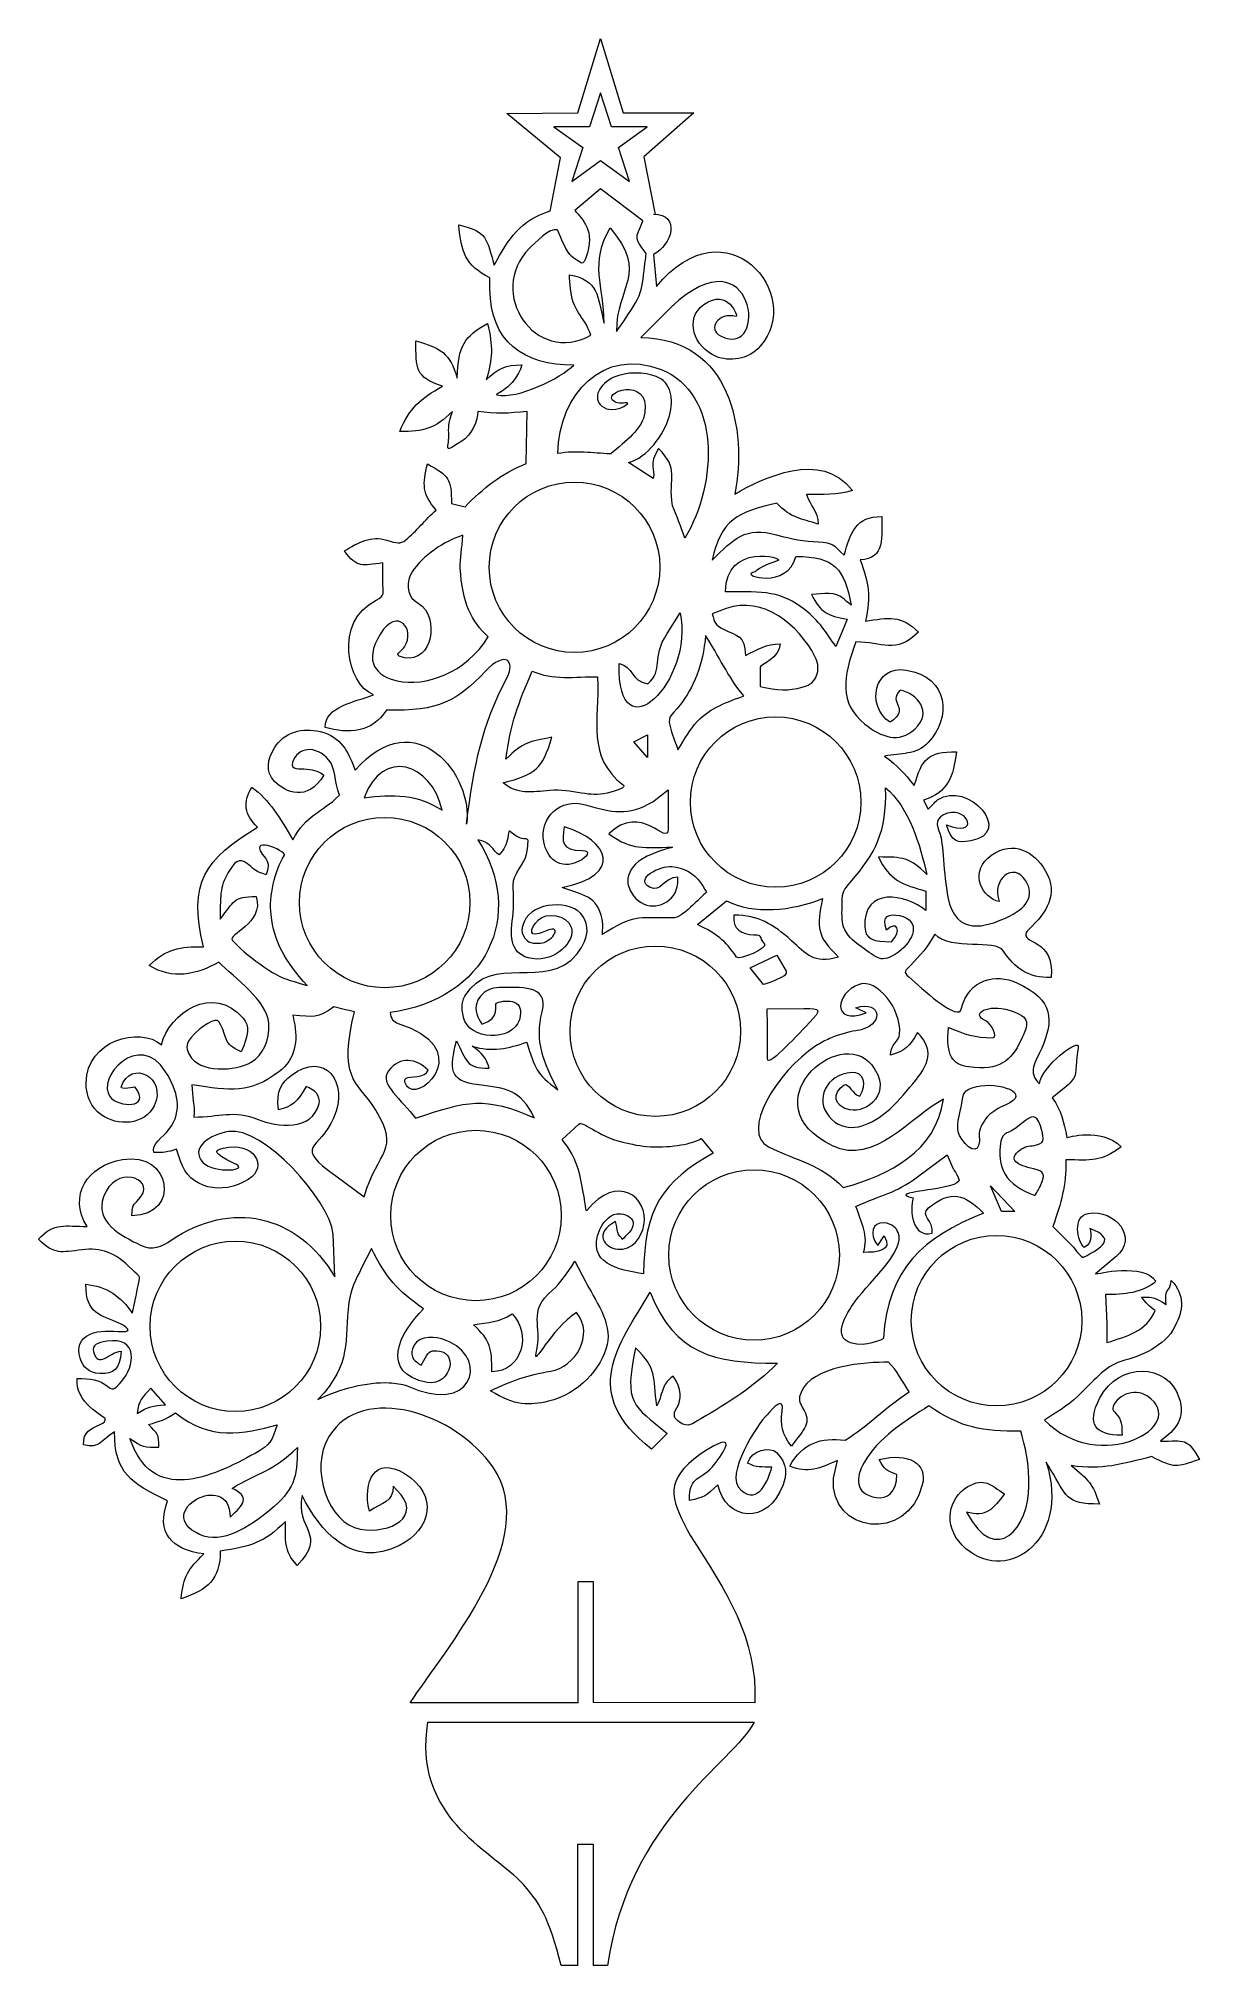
# Model space of a CAD drawing. Header units: centimetres. Extents: x -15.3 to 15.3, y -25.4 to 25.4.
import ezdxf

# ---------------------------------------------------------------- set-up
doc = ezdxf.new("R2010")
doc.units = ezdxf.units.CM
doc.header["$MEASUREMENT"] = 0
doc.layers.add('layer 1', color=7, linetype='Continuous')

msp = doc.modelspace()

# ---------------------------------------------------------------- linework, layer by layer
at = {"layer": 'layer 1', "color": 250, "lineweight": 9}
for centre in [(-1.17362, 11.4793), (4.13339, 5.27952), (-6.18304, 2.62601), (0.9591, -0.77147), (-3.7756, -5.63786), (3.56494, -6.67942), (-10.12417, -8.56415), (9.96311, -8.41536)]:
    msp.add_ellipse(centre, major_axis=(0, 2.25008), ratio=1, dxfattribs=at)
for points, knots in [([(-1.81963, 20.88369), (-1.81963, 20.88369), (-1.54585, 22.29295), (-1.54585, 22.29295), (-1.54585, 22.29295), (-1.54585, 22.29295), (-2.95593, 23.46192), (-2.95593, 23.46192), (-2.95593, 23.46192), (-2.95593, 23.46192), (-1.09002, 23.47987), (-1.09002, 23.47987), (-1.09002, 23.47987), (-1.09002, 23.47987), (-0.4892, 25.44039), (-0.4892, 25.44039), (-0.4892, 25.44039), (-0.4892, 25.44039), (0.11165, 23.47987), (0.11165, 23.47987), (0.11165, 23.47987), (0.11165, 23.47987), (1.97457, 23.47734), (1.97457, 23.47734), (1.97457, 23.47734), (1.97457, 23.47734), (0.65325, 22.31802), (0.65325, 22.31802), (0.65325, 22.31802), (0.65325, 22.31802), (0.95301, 20.79176), (0.95301, 20.79176)], [0, 0, 0, 0, 0.11111111, 0.11111111, 0.11111111, 0.11111111, 0.22222222, 0.22222222, 0.22222222, 0.22222222, 0.33333333, 0.33333333, 0.33333333, 0.33333333, 0.44444444, 0.44444444, 0.44444444, 0.44444444, 0.55555556, 0.55555556, 0.55555556, 0.55555556, 0.66666667, 0.66666667, 0.66666667, 0.66666667, 0.77777778, 0.77777778, 0.77777778, 0.77777778, 1, 1, 1, 1]), ([(-0.4863, 24.00913), (-0.4863, 24.00913), (-0.19638, 23.11103), (-0.19638, 23.11103), (-0.19638, 23.11103), (-0.19638, 23.11103), (0.74736, 23.11281), (0.74736, 23.11281), (0.74736, 23.11281), (0.74736, 23.11281), (-0.01722, 22.55957), (-0.01722, 22.55957), (-0.01722, 22.55957), (-0.01722, 22.55957), (0.27614, 21.6626), (0.27614, 21.6626), (0.27614, 21.6626), (0.27614, 21.6626), (-0.4863, 22.21875), (-0.4863, 22.21875), (-0.4863, 22.21875), (-0.4863, 22.21875), (-1.24873, 21.6626), (-1.24873, 21.6626), (-1.24873, 21.6626), (-1.24873, 21.6626), (-0.95538, 22.55957), (-0.95538, 22.55957), (-0.95538, 22.55957), (-0.95538, 22.55957), (-1.71995, 23.11281), (-1.71995, 23.11281), (-1.71995, 23.11281), (-1.71995, 23.11281), (-0.77621, 23.11103), (-0.77621, 23.11103), (-0.77621, 23.11103), (-0.77621, 23.11103), (-0.4863, 24.00913), (-0.4863, 24.00913)], [0, 0, 0, 0, 0.09090909, 0.09090909, 0.09090909, 0.09090909, 0.18181818, 0.18181818, 0.18181818, 0.18181818, 0.27272727, 0.27272727, 0.27272727, 0.27272727, 0.36363636, 0.36363636, 0.36363636, 0.36363636, 0.45454545, 0.45454545, 0.45454545, 0.45454545, 0.54545455, 0.54545455, 0.54545455, 0.54545455, 0.63636364, 0.63636364, 0.63636364, 0.63636364, 0.72727273, 0.72727273, 0.72727273, 0.72727273, 0.81818182, 0.81818182, 0.81818182, 0.81818182, 1, 1, 1, 1]), ([(0.6331, 20.62978), (0.6331, 20.62978), (-0.4892, 21.47528), (-0.4892, 21.47528), (-0.4892, 21.47528), (-0.4892, 21.47528), (-1.16608, 20.903), (-1.16608, 20.903)], [0, 0, 0, 0, 0.33333333, 0.33333333, 0.33333333, 0.33333333, 1, 1, 1, 1]), ([(-10.1757, -4.25575), (-10.70541, -3.98618), (-10.70345, -3.93061), (-10.44605, -3.86373), (-10.44605, -3.86373), (-9.64312, -3.65505), (-9.23421, -4.34297), (-9.78199, -4.68611), (-9.78199, -4.68611), (-10.47612, -5.12091), (-11.35034, -4.92083), (-11.57063, -4.19996), (-11.57063, -4.19996), (-11.57063, -4.19996), (-11.67604, -3.88376), (-11.67604, -3.88376), (-11.67604, -3.88376), (-11.91399, -3.9685), (-12.03217, -3.98085), (-12.27741, -3.97677), (-12.27741, -3.97677), (-12.34266, -3.75403), (-12.02824, -3.56979), (-11.87712, -3.36805), (-11.87712, -3.36805), (-11.49612, -2.85939), (-11.65034, -2.3518), (-11.96709, -1.83974), (-11.96709, -1.83974), (-12.65616, -0.7258), (-13.82057, -2.0037), (-13.42647, -2.50798), (-13.42647, -2.50798), (-13.21972, -2.77256), (-12.33382, -2.84292), (-12.76721, -2.24702), (-12.76721, -2.24702), (-12.76721, -2.24702), (-13.16396, -2.32138), (-13.13919, -2.24702), (-13.13919, -2.24702), (-12.88622, -1.48802), (-11.90733, -1.99933), (-12.26694, -2.7395), (-12.26694, -2.7395), (-12.51888, -3.25799), (-13.24283, -3.28753), (-13.66345, -2.97654), (-13.66345, -2.97654), (-13.93292, -2.77734), (-14.0659, -2.48502), (-14.0621, -2.13105), (-14.0621, -2.13105), (-14.05019, -1.01394), (-12.65109, -0.63423), (-12.07283, -1.13106), (-12.07283, -1.13106), (-11.88017, -0.2961), (-10.70246, 0.49844), (-9.91546, -0.4305), (-9.91546, -0.4305), (-9.74642, -0.63), (-9.77596, -0.87537), (-9.96802, -1.31394), (-9.96802, -1.31394), (-10.48505, -1.09102), (-10.30706, -0.96431), (-10.54756, -0.53017), (-10.54756, -0.53017), (-10.63584, -0.37079), (-11.03021, -0.64663), (-11.29434, -0.93807), (-11.29434, -0.93807), (-11.46347, -1.12472), (-11.40193, -1.27681), (-11.33742, -1.39863), (-11.33742, -1.39863), (-11.08174, -1.88128), (-10.10821, -1.83276), (-9.70784, -1.58665), (-9.70784, -1.58665), (-9.38894, -1.3906), (-9.21656, -1.03346), (-9.24386, -0.55965), (-9.24386, -0.55965), (-9.27786, 0.03324), (-10.14903, 0.6403), (-10.56002, 1.05129), (-10.56002, 1.05129), (-11.15708, 0.71835), (-11.7871, 0.58066), (-12.39522, 0.96447), (-12.39522, 0.96447), (-11.94681, 1.41281), (-11.58973, 1.46045), (-10.96927, 1.46045), (-10.96927, 1.46045), (-11.37713, 3.14287), (-10.92676, 3.78705), (-9.53771, 4.61344), (-9.53771, 4.61344), (-9.87986, 4.95559), (-9.94113, 5.26021), (-9.6859, 5.67008), (-9.6859, 5.67008), (-9.21961, 5.3378), (-8.95182, 4.85594), (-8.60379, 4.28469), (-8.60379, 4.28469), (-8.26885, 4.94992), (-7.85936, 4.97954), (-7.37961, 5.4593), (-7.37961, 5.4593), (-7.51405, 5.83104), (-7.48397, 6.18478), (-7.65346, 6.38453), (-7.65346, 6.38453), (-8.00372, 6.79733), (-8.48803, 6.73537), (-8.6132, 6.32029), (-8.6132, 6.32029), (-8.67176, 6.1261), (-8.43068, 6.16408), (-8.24052, 6.14899), (-8.24052, 6.14899), (-8.05036, 6.13394), (-7.86148, 6.06555), (-7.78931, 5.99257), (-7.78931, 5.99257), (-8.22517, 5.26902), (-8.80315, 5.53249), (-9.08746, 5.82646), (-9.08746, 5.82646), (-9.3442, 6.09183), (-9.27261, 6.40525), (-9.09395, 6.70764), (-9.09395, 6.70764), (-8.84005, 7.13728), (-8.34419, 7.25388), (-7.8873, 7.14111), (-7.8873, 7.14111), (-7.31737, 7.00046), (-7.15944, 6.62277), (-6.95981, 6.12097), (-6.95981, 6.12097), (-5.352, 7.96892), (-3.81988, 5.9347), (-4.02552, 4.69674), (-4.02552, 4.69674), (-3.81122, 6.31861), (-3.64222, 7.24658), (-2.95155, 8.57113), (-2.95155, 8.57113), (-2.73108, 8.99396), (-2.9883, 9.30428), (-3.53569, 8.72289), (-3.53569, 8.72289), (-4.24334, 7.97121), (-4.7612, 7.65987), (-6.13345, 7.70983), (-6.13345, 7.70983), (-6.54763, 7.08867), (-7.12019, 7.07884), (-7.75779, 7.25105), (-7.75779, 7.25105), (-7.75779, 7.80339), (-6.95767, 7.92455), (-6.47943, 8.11054), (-6.47943, 8.11054), (-7.17555, 8.38119), (-7.54174, 10.04116), (-6.41054, 10.61), (-6.41054, 10.61), (-6.15592, 10.73807), (-6.23264, 10.81536), (-6.23264, 11.10731), (-6.23264, 11.10731), (-6.23264, 11.10731), (-6.23408, 11.5946), (-6.23408, 11.5946), (-6.23408, 11.5946), (-6.7803, 11.52907), (-6.90535, 11.44976), (-7.24747, 11.90942), (-7.24747, 11.90942), (-6.89594, 12.13783), (-6.52486, 12.31728), (-6.13323, 12.19775), (-6.13323, 12.19775), (-5.85444, 12.1127), (-5.77621, 12.0844), (-5.62983, 12.20028), (-5.62983, 12.20028), (-5.34162, 12.42842), (-5.11601, 12.74134), (-4.82609, 12.98598), (-4.82609, 12.98598), (-5.19298, 13.41366), (-5.19156, 13.6733), (-5.05468, 14.2072), (-5.05468, 14.2072), (-4.48852, 13.90116), (-4.42231, 13.80903), (-4.42231, 13.16564), (-4.42231, 13.16564), (-4.42231, 13.16564), (-4.06305, 13.07906), (-4.06305, 13.07906), (-4.06305, 13.07906), (-3.58544, 13.56532), (-3.08713, 13.96009), (-2.45077, 14.2196), (-2.45077, 14.2196), (-2.45077, 14.2196), (-2.42598, 15.59596), (-2.42598, 15.59596), (-2.42598, 15.59596), (-2.91335, 15.54092), (-3.25047, 15.52071), (-3.72792, 15.59596), (-3.72792, 15.59596), (-3.72045, 15.35976), (-3.89108, 14.96475), (-4.14505, 14.81185), (-4.14505, 14.81185), (-4.50705, 14.59391), (-4.55007, 14.51261), (-4.50358, 14.77366), (-4.50358, 14.77366), (-4.47588, 14.92909), (-4.51559, 15.13859), (-4.4795, 15.28883), (-4.4795, 15.28883), (-4.44303, 15.4404), (-4.3975, 15.59596), (-4.3975, 15.59596), (-4.3975, 15.59596), (-4.85707, 15.13639), (-5.14106, 15.06277), (-5.78625, 15.06277), (-5.78625, 15.06277), (-5.52695, 15.69485), (-5.24369, 15.92564), (-4.65789, 16.26553), (-4.65789, 16.26553), (-5.38398, 16.48335), (-5.35849, 16.73858), (-5.35849, 17.45993), (-5.35849, 17.45993), (-4.708, 17.27354), (-4.46336, 17.14059), (-4.27351, 16.47632), (-4.27351, 16.47632), (-4.24069, 17.34124), (-4.08453, 17.56989), (-3.46753, 17.91467), (-3.46753, 17.91467), (-3.32656, 17.29937), (-3.33114, 16.99563), (-3.50474, 16.42672), (-3.50474, 16.42672), (-3.20763, 16.7238), (-2.98299, 16.82351), (-2.56237, 16.82351), (-2.56237, 16.82351), (-2.76254, 16.18467), (-3.2944, 16.05335), (-3.22579, 16.03615), (-3.22579, 16.03615), (-2.68202, 15.89997), (-1.53158, 16.47795), (-1.19223, 16.8173), (-1.19223, 16.8173), (-2.51367, 16.80845), (-3.40554, 17.44584), (-3.40554, 18.8301), (-3.40554, 18.8301), (-3.40554, 18.8301), (-3.40554, 19.11743), (-3.40554, 19.11743), (-3.40554, 19.11743), (-4.06323, 19.45641), (-4.16535, 19.80417), (-4.22617, 20.51894), (-4.22617, 20.51894), (-3.47146, 20.35654), (-3.49336, 20.14026), (-3.2902, 19.45212), (-3.2902, 19.45212), (-2.92298, 20.16675), (-2.59305, 20.63877), (-1.8184, 20.89056)], [0, 0, 0, 0, 0.01351351, 0.01351351, 0.01351351, 0.01351351, 0.02702703, 0.02702703, 0.02702703, 0.02702703, 0.04054054, 0.04054054, 0.04054054, 0.04054054, 0.05405405, 0.05405405, 0.05405405, 0.05405405, 0.06756757, 0.06756757, 0.06756757, 0.06756757, 0.08108108, 0.08108108, 0.08108108, 0.08108108, 0.09459459, 0.09459459, 0.09459459, 0.09459459, 0.10810811, 0.10810811, 0.10810811, 0.10810811, 0.12162162, 0.12162162, 0.12162162, 0.12162162, 0.13513514, 0.13513514, 0.13513514, 0.13513514, 0.14864865, 0.14864865, 0.14864865, 0.14864865, 0.16216216, 0.16216216, 0.16216216, 0.16216216, 0.17567568, 0.17567568, 0.17567568, 0.17567568, 0.18918919, 0.18918919, 0.18918919, 0.18918919, 0.2027027, 0.2027027, 0.2027027, 0.2027027, 0.21621622, 0.21621622, 0.21621622, 0.21621622, 0.22972973, 0.22972973, 0.22972973, 0.22972973, 0.24324324, 0.24324324, 0.24324324, 0.24324324, 0.25675676, 0.25675676, 0.25675676, 0.25675676, 0.27027027, 0.27027027, 0.27027027, 0.27027027, 0.28378378, 0.28378378, 0.28378378, 0.28378378, 0.2972973, 0.2972973, 0.2972973, 0.2972973, 0.31081081, 0.31081081, 0.31081081, 0.31081081, 0.32432432, 0.32432432, 0.32432432, 0.32432432, 0.33783784, 0.33783784, 0.33783784, 0.33783784, 0.35135135, 0.35135135, 0.35135135, 0.35135135, 0.36486486, 0.36486486, 0.36486486, 0.36486486, 0.37837838, 0.37837838, 0.37837838, 0.37837838, 0.39189189, 0.39189189, 0.39189189, 0.39189189, 0.40540541, 0.40540541, 0.40540541, 0.40540541, 0.41891892, 0.41891892, 0.41891892, 0.41891892, 0.43243243, 0.43243243, 0.43243243, 0.43243243, 0.44594595, 0.44594595, 0.44594595, 0.44594595, 0.45945946, 0.45945946, 0.45945946, 0.45945946, 0.47297297, 0.47297297, 0.47297297, 0.47297297, 0.48648649, 0.48648649, 0.48648649, 0.48648649, 0.5, 0.5, 0.5, 0.5, 0.51351351, 0.51351351, 0.51351351, 0.51351351, 0.52702703, 0.52702703, 0.52702703, 0.52702703, 0.54054054, 0.54054054, 0.54054054, 0.54054054, 0.55405405, 0.55405405, 0.55405405, 0.55405405, 0.56756757, 0.56756757, 0.56756757, 0.56756757, 0.58108108, 0.58108108, 0.58108108, 0.58108108, 0.59459459, 0.59459459, 0.59459459, 0.59459459, 0.60810811, 0.60810811, 0.60810811, 0.60810811, 0.62162162, 0.62162162, 0.62162162, 0.62162162, 0.63513514, 0.63513514, 0.63513514, 0.63513514, 0.64864865, 0.64864865, 0.64864865, 0.64864865, 0.66216216, 0.66216216, 0.66216216, 0.66216216, 0.67567568, 0.67567568, 0.67567568, 0.67567568, 0.68918919, 0.68918919, 0.68918919, 0.68918919, 0.7027027, 0.7027027, 0.7027027, 0.7027027, 0.71621622, 0.71621622, 0.71621622, 0.71621622, 0.72972973, 0.72972973, 0.72972973, 0.72972973, 0.74324324, 0.74324324, 0.74324324, 0.74324324, 0.75675676, 0.75675676, 0.75675676, 0.75675676, 0.77027027, 0.77027027, 0.77027027, 0.77027027, 0.78378378, 0.78378378, 0.78378378, 0.78378378, 0.7972973, 0.7972973, 0.7972973, 0.7972973, 0.81081081, 0.81081081, 0.81081081, 0.81081081, 0.82432432, 0.82432432, 0.82432432, 0.82432432, 0.83783784, 0.83783784, 0.83783784, 0.83783784, 0.85135135, 0.85135135, 0.85135135, 0.85135135, 0.86486486, 0.86486486, 0.86486486, 0.86486486, 0.87837838, 0.87837838, 0.87837838, 0.87837838, 0.89189189, 0.89189189, 0.89189189, 0.89189189, 0.90540541, 0.90540541, 0.90540541, 0.90540541, 0.91891892, 0.91891892, 0.91891892, 0.91891892, 0.93243243, 0.93243243, 0.93243243, 0.93243243, 0.94594595, 0.94594595, 0.94594595, 0.94594595, 0.95945946, 0.95945946, 0.95945946, 0.95945946, 0.97297297, 0.97297297, 0.97297297, 0.97297297, 1, 1, 1, 1]), ([(-1.16608, 20.903), (-0.96705, 20.65018), (-0.61283, 20.39923), (-0.87328, 19.6507), (-0.87328, 19.6507), (-0.89416, 19.59069), (-0.94741, 19.50396), (-0.98962, 19.50746), (-0.98962, 19.50746), (-1.03071, 19.54945), (-1.22331, 19.62892), (-1.34196, 19.80233), (-1.34196, 19.80233), (-1.50457, 20.03994), (-1.60015, 20.38258), (-1.6315, 20.39271), (-1.6315, 20.39271), (-1.80856, 20.45006), (-2.24086, 20.03313), (-2.37098, 19.89872), (-2.37098, 19.89872), (-3.50464, 18.72782), (-2.21762, 16.80308), (-0.73963, 17.60468), (-0.73963, 17.60468), (-0.94222, 18.18351), (-1.22907, 18.17485), (-1.28811, 18.91095), (-1.28811, 18.91095), (-1.30126, 19.07519), (-1.31001, 19.20423), (-1.31001, 19.20423), (-1.31001, 19.20423), (-0.53165, 19.05597), (-0.57268, 18.66091), (-0.39245, 17.92707), (-0.39245, 17.92707), (-0.39245, 18.91433), (-0.78875, 19.50758), (-0.23125, 20.44418), (-0.23125, 20.44418), (0.78373, 19.22157), (-0.07006, 18.89918), (-0.07006, 17.70388), (-0.07006, 17.70388), (0.10891, 17.95317), (0.28126, 18.19123), (0.43286, 18.45763), (0.43286, 18.45763), (0.59614, 18.74451), (0.60815, 18.87073), (0.64903, 19.20477), (0.64903, 19.20477), (0.68185, 19.47309), (0.717, 19.76221), (0.717, 19.76221), (0.717, 19.76221), (0.3953, 20.18699), (0.42249, 20.13863), (0.6331, 20.62978)], [0, 0, 0, 0, 0.0625, 0.0625, 0.0625, 0.0625, 0.125, 0.125, 0.125, 0.125, 0.1875, 0.1875, 0.1875, 0.1875, 0.25, 0.25, 0.25, 0.25, 0.3125, 0.3125, 0.3125, 0.3125, 0.375, 0.375, 0.375, 0.375, 0.4375, 0.4375, 0.4375, 0.4375, 0.5, 0.5, 0.5, 0.5, 0.5625, 0.5625, 0.5625, 0.5625, 0.625, 0.625, 0.625, 0.625, 0.6875, 0.6875, 0.6875, 0.6875, 0.75, 0.75, 0.75, 0.75, 0.8125, 0.8125, 0.8125, 0.8125, 0.875, 0.875, 0.875, 0.875, 1, 1, 1, 1]), ([(0.90951, 20.80377), (1.65593, 20.80377), (1.38102, 19.97342), (0.90951, 19.73741), (0.90951, 19.73741), (0.90951, 19.73741), (0.98623, 18.8933), (0.98623, 18.8933), (0.98623, 18.8933), (2.83578, 21.14628), (4.91996, 18.6813), (3.72828, 17.31434), (3.72828, 17.31434), (3.40628, 16.94497), (2.89814, 16.91043), (2.56127, 17.04507), (2.56127, 17.04507), (1.98121, 17.27689), (1.70791, 18.04832), (2.2394, 18.41953), (2.2394, 18.41953), (2.88891, 18.87318), (3.15256, 18.08042), (3.0877, 18.0987), (3.0877, 18.0987), (2.62267, 18.22979), (2.32903, 17.76078), (2.67435, 17.58854), (2.67435, 17.58854), (3.99356, 16.93055), (3.58482, 20.44273), (1.38054, 18.3485), (1.38054, 18.3485), (1.38054, 18.3485), (0.57469, 17.54268), (0.57469, 17.54268), (0.57469, 17.54268), (2.94943, 17.52328), (3.38942, 15.0971), (3.05463, 13.41363), (3.05463, 13.41363), (3.79828, 13.83111), (5.32638, 14.60142), (6.16071, 13.50661), (6.16071, 13.50661), (5.74678, 13.3787), (5.38182, 13.40123), (4.95176, 13.40123), (4.95176, 13.40123), (5.05443, 13.06388), (5.25554, 12.97497), (5.25554, 12.62006), (5.25554, 12.62006), (4.81245, 12.76245), (4.53429, 12.77084), (4.16438, 13.17182), (4.16438, 13.17182), (3.13208, 12.94012), (2.69245, 12.73717), (2.45945, 11.66529), (2.45945, 11.66529), (3.02597, 12.23175), (3.33228, 12.56271), (4.15819, 12.33487), (4.15819, 12.33487), (4.56337, 12.22309), (4.88515, 12.16695), (5.26296, 12.14776), (5.26296, 12.14776), (5.64544, 12.12836), (5.66201, 12.07445), (5.93923, 11.79719), (5.93923, 11.79719), (6.12668, 12.41358), (6.24042, 12.81842), (6.93569, 12.81842), (6.93569, 12.81842), (6.93569, 12.33532), (7.03115, 11.67769), (6.36532, 11.67769), (6.36532, 11.67769), (6.59454, 11.01288), (6.65886, 10.75617), (6.50171, 10.05335), (6.50171, 10.05335), (7.11182, 10.15228), (7.4483, 10.22275), (7.90283, 9.76813), (7.90283, 9.76813), (7.29984, 9.16513), (6.94182, 9.50777), (6.25372, 9.50777), (6.25372, 9.50777), (5.90466, 8.56528), (5.8004, 7.90358), (6.49121, 7.3373), (6.49121, 7.3373), (6.91602, 6.98905), (7.39933, 6.8231), (7.80592, 7.2048), (7.80592, 7.2048), (8.29618, 7.66503), (7.86403, 8.14494), (7.41964, 8.2368), (7.41964, 8.2368), (7.06859, 7.88397), (7.72094, 7.77083), (7.15599, 7.38485), (7.15599, 7.38485), (6.50597, 7.81065), (6.72659, 8.90239), (7.57556, 8.76572), (7.57556, 8.76572), (8.71921, 8.5816), (8.77315, 7.49288), (8.15758, 6.84819), (8.15758, 6.84819), (7.83203, 6.50722), (7.44676, 6.58041), (7.01009, 6.49467), (7.01009, 6.49467), (7.35185, 6.23151), (7.53114, 6.05773), (7.79121, 5.71344), (7.79121, 5.71344), (7.99641, 6.42006), (8.14283, 6.60627), (8.90722, 6.60627), (8.90722, 6.60627), (8.81696, 5.9563), (8.6904, 5.53843), (8.03925, 5.32911), (8.03925, 5.32911), (8.03925, 5.32911), (8.16325, 5.09352), (8.16325, 5.09352), (8.16325, 5.09352), (8.16325, 5.09352), (8.35419, 5.301), (8.40503, 5.3353), (8.40503, 5.3353), (9.20816, 5.87702), (10.44742, 4.45782), (9.28123, 4.25554), (9.28123, 4.25554), (8.92143, 4.19312), (8.78332, 4.22504), (8.64421, 4.67719), (8.64421, 4.67719), (9.50973, 4.32457), (9.2497, 5.14707), (8.67163, 4.98192), (8.67163, 4.98192), (8.32993, 4.8843), (8.36756, 4.67975), (8.47312, 4.43246), (8.47312, 4.43246), (8.55439, 4.24203), (8.56024, 3.36123), (8.67815, 2.76829), (8.67815, 2.76829), (8.88725, 1.71662), (9.69929, 1.99248), (10.1988, 2.21643), (10.1988, 2.21643), (10.78164, 2.4777), (10.97614, 2.80772), (10.73223, 3.2014), (10.73223, 3.2014), (10.41541, 3.71279), (9.81915, 3.25205), (10.03558, 2.65081), (10.03558, 2.65081), (9.59713, 2.74834), (9.25577, 3.37722), (9.73561, 3.79978), (9.73561, 3.79978), (10.29374, 4.29126), (10.87679, 4.02816), (11.18506, 3.57378), (11.18506, 3.57378), (11.61449, 2.94076), (11.35356, 2.44949), (10.90114, 2.00165), (10.90114, 2.00165), (10.82418, 1.92551), (10.76381, 1.86291), (10.75461, 1.84469), (10.75461, 1.84469), (10.59254, 1.52459), (11.5025, 1.68539), (11.40572, 0.64853), (11.40572, 0.64853), (10.79709, 0.62851), (10.44492, 0.89016), (10.14579, 1.34535), (10.14579, 1.34535), (9.92695, 1.67873), (8.78648, 1.33323), (8.33063, 1.78902), (8.33063, 1.78902), (8.1647, 1.47222), (7.9374, 1.21641), (7.69306, 0.9667), (7.69306, 0.9667), (7.4909, 0.75998), (7.50659, 0.80246), (7.72498, 0.59824), (7.72498, 0.59824), (8.12545, 0.22388), (8.95407, -0.49742), (9.03122, -0.18869), (9.03122, -0.18869), (9.23275, 0.61773), (9.94266, 0.75763), (10.50137, 0.5075), (10.50137, 0.5075), (11.49973, 0.06054), (11.45951, -0.51153), (11.15471, -1.21514), (11.15471, -1.21514), (10.98275, -1.61211), (10.7737, -1.83949), (11.09799, -2.16387), (11.09799, -2.16387), (11.12252, -1.71709), (12.1951, -0.89809), (12.11868, -1.21004), (12.11868, -1.21004), (12.04308, -1.51879), (12.09693, -1.88749), (11.99559, -2.02259), (11.99559, -2.02259), (11.84179, -2.22762), (11.81738, -2.21242), (11.43323, -2.53142), (11.43323, -2.53142), (11.67341, -2.85641), (11.73891, -3.17535), (11.82112, -3.57377), (11.82112, -3.57377), (11.82468, -3.591), (12.70601, -3.28644), (13.25299, -3.82176), (13.25299, -3.82176), (12.69567, -4.23813), (12.47724, -4.16895), (11.79632, -4.16895), (11.79632, -4.16895), (11.79632, -4.8773), (11.67622, -5.27134), (11.44913, -5.92969), (11.44913, -5.92969), (11.44913, -5.92969), (11.98244, -6.46302), (11.98244, -6.46302), (11.98244, -6.46302), (11.98244, -6.46302), (12.20542, -6.77295), (12.26126, -6.74191), (12.26126, -6.74191), (12.74538, -6.47277), (13.14377, -6.26019), (12.4287, -5.97928), (12.4287, -5.97928), (12.4287, -5.99947), (12.5434, -6.35453), (12.27987, -6.48127), (12.27987, -6.48127), (12.08492, -6.32171), (11.96367, -5.64969), (12.38514, -5.58265), (12.38514, -5.58265), (13.09933, -5.46907), (13.71149, -6.2172), (13.11674, -6.72323), (13.11674, -6.72323), (13.11674, -6.72323), (12.5775, -7.18204), (12.5775, -7.18204), (12.5775, -7.18204), (12.60115, -7.18204), (13.8519, -6.87579), (14.17067, -7.37434), (14.17067, -7.37434), (13.82306, -7.68361), (13.32455, -7.72762), (12.83789, -7.72762), (12.83789, -7.72762), (12.83789, -7.72762), (12.87508, -8.484), (12.87508, -8.484), (12.87508, -8.484), (12.87508, -8.484), (12.87508, -8.99238), (12.87508, -8.99238), (12.87508, -8.99238), (13.41496, -8.82009), (13.91237, -8.6944), (14.15224, -8.14921), (14.15224, -8.14921), (13.99062, -8.03044), (13.91091, -7.95769), (13.79265, -7.78959), (13.79265, -7.78959), (14.10635, -7.78959), (14.16053, -7.80338), (14.43743, -7.98801), (14.43743, -7.98801), (14.43743, -7.98801), (14.40295, -7.67652), (14.47734, -7.61452), (14.47734, -7.61452), (14.55174, -7.55252), (14.57382, -7.35564), (14.57382, -7.35564), (14.57382, -7.35564), (14.94651, -7.72832), (14.8852, -8.1579), (14.66922, -8.57131), (14.66922, -8.57131), (14.38798, -9.10958), (13.80182, -9.33163), (13.24206, -9.49277), (13.24206, -9.49277), (12.83429, -9.61012), (12.49437, -10.04372), (12.11084, -10.40629), (12.11084, -10.40629), (11.83096, -10.67088), (11.50462, -10.86303), (11.22594, -11.0383), (11.22594, -11.0383), (12.67334, -12.51382), (15.09041, -11.19078), (13.9485, -10.40973), (13.9485, -10.40973), (13.58255, -10.15945), (13.0904, -10.41749), (13.02847, -10.73604), (13.02847, -10.73604), (13.02222, -10.76817), (13.05857, -10.81071), (13.1037, -10.85494), (13.1037, -10.85494), (13.29483, -11.04208), (13.26095, -11.19084), (13.27645, -11.44164), (13.27645, -11.44164), (12.57294, -11.44164), (12.33008, -11.15527), (12.68357, -10.46748), (12.68357, -10.46748), (13.18903, -9.48396), (14.47958, -9.54161), (14.77553, -10.44072), (14.77553, -10.44072), (14.96267, -11.00941), (14.69616, -11.28651), (14.28848, -11.59641), (14.28848, -11.59641), (14.93682, -11.59641), (14.97984, -11.4859), (15.31779, -12.07987), (15.31779, -12.07987), (14.68291, -12.29148), (14.68901, -12.32346), (14.05304, -12.00548), (14.05304, -12.00548), (13.26415, -12.20248), (12.76716, -12.36413), (11.93272, -12.24107), (11.93272, -12.24107), (12.40725, -12.63306), (12.50261, -12.71083), (12.67669, -13.25783), (12.67669, -13.25783), (11.77354, -13.25783), (11.80965, -13.048), (11.39073, -12.34346), (11.39073, -12.34346), (11.32683, -12.23594), (11.27554, -12.15427), (11.27554, -12.15427), (11.27554, -12.15427), (11.94627, -14.27423), (10.1422, -15.45083), (9.05249, -14.33967), (9.05249, -14.33967), (8.54085, -13.81795), (8.69405, -13.09063), (9.20934, -12.79557), (9.20934, -12.79557), (9.64688, -12.54505), (9.80319, -12.75352), (10.17195, -12.98504), (10.17195, -12.98504), (9.87249, -13.39235), (9.69268, -13.6118), (9.16762, -13.46862), (9.16762, -13.46862), (9.96119, -14.95214), (10.81675, -13.86269), (10.81675, -12.77639), (10.81675, -12.77639), (10.81675, -12.23784), (10.77793, -11.97325), (10.64042, -11.46366), (10.64042, -11.46366), (10.64042, -11.46366), (10.60597, -11.3359), (10.60597, -11.3359), (10.60597, -11.3359), (9.57116, -11.3359), (9.03427, -11.25015), (8.17565, -10.66632), (8.17565, -10.66632), (7.56798, -11.05466), (6.82561, -11.51622), (6.46666, -12.16151), (6.46666, -12.16151), (6.24696, -12.55639), (6.20476, -12.98606), (6.79396, -13.08439), (6.79396, -13.08439), (7.07194, -13.13076), (7.33302, -12.95285), (7.33302, -12.47642), (7.33302, -12.47642), (7.04578, -12.36597), (7.01869, -12.36606), (6.86299, -12.0806), (6.86299, -12.0806), (7.65966, -11.8883), (8.14795, -12.1851), (8.00495, -12.75355), (8.00495, -12.75355), (7.61423, -14.30688), (5.54987, -14.01058), (5.65881, -12.5757), (5.65881, -12.5757), (5.65881, -12.5757), (5.77013, -12.10467), (5.77013, -12.10467), (5.77013, -12.10467), (5.29424, -12.31287), (4.99738, -12.46432), (4.50538, -12.25347), (4.50538, -12.25347), (4.8478, -11.64474), (5.32077, -11.49055), (5.96853, -11.57149), (5.96853, -11.57149), (6.57282, -11.19166), (7.04783, -10.69196), (7.65487, -10.29434), (7.65487, -10.29434), (7.48613, -10.02631), (7.33673, -9.73394), (7.11261, -9.50981), (7.11261, -9.50981), (6.5238, -9.50981), (5.08964, -9.60104), (4.80396, -10.30722), (4.80396, -10.30722), (4.72824, -10.49436), (4.75313, -10.55593), (4.84575, -10.7129), (4.84575, -10.7129), (5.09447, -11.13391), (4.89997, -11.24542), (4.55299, -11.73114), (4.55299, -11.73114), (4.30415, -11.4033), (4.25018, -11.16704), (4.30457, -10.8159), (4.30457, -10.8159), (4.37351, -10.37084), (4.05691, -10.73851), (3.90619, -10.89817), (3.90619, -10.89817), (3.66864, -11.13054), (2.75753, -12.49014), (3.21224, -12.88539), (3.21224, -12.88539), (3.68843, -13.29931), (3.94378, -12.60934), (4.03037, -12.28466), (4.03037, -12.28466), (3.7726, -12.26689), (3.62209, -12.30934), (3.39337, -12.17336), (3.39337, -12.17336), (3.49537, -11.82023), (4.00119, -11.73754), (4.15602, -11.89159), (4.15602, -11.89159), (4.4648, -12.19877), (4.42338, -12.49304), (4.32826, -12.75171), (4.32826, -12.75171), (3.93506, -13.82088), (2.82353, -13.71882), (2.60792, -12.74854), (2.60792, -12.74854), (2.30595, -13.05048), (2.25303, -13.07965), (1.85956, -13.16292), (1.85956, -13.16292), (1.85956, -12.44884), (2.1539, -12.6838), (2.52752, -12.19811), (2.52752, -12.19811), (3.32923, -11.15588), (2.30864, -11.79903), (1.97089, -12.07441), (1.97089, -12.07441), (1.16001, -12.73557), (1.41186, -13.20536), (1.88673, -14.0981), (1.88673, -14.0981), (2.82545, -15.55407), (3.65754, -16.80465), (3.58582, -18.50285), (3.58582, -18.50285), (3.58582, -18.50285), (-0.67958, -18.50106), (-0.67958, -18.50106)], [0, 0, 0, 0, 0.0075188, 0.0075188, 0.0075188, 0.0075188, 0.01503759, 0.01503759, 0.01503759, 0.01503759, 0.02255639, 0.02255639, 0.02255639, 0.02255639, 0.03007519, 0.03007519, 0.03007519, 0.03007519, 0.03759398, 0.03759398, 0.03759398, 0.03759398, 0.04511278, 0.04511278, 0.04511278, 0.04511278, 0.05263158, 0.05263158, 0.05263158, 0.05263158, 0.06015038, 0.06015038, 0.06015038, 0.06015038, 0.06766917, 0.06766917, 0.06766917, 0.06766917, 0.07518797, 0.07518797, 0.07518797, 0.07518797, 0.08270677, 0.08270677, 0.08270677, 0.08270677, 0.09022556, 0.09022556, 0.09022556, 0.09022556, 0.09774436, 0.09774436, 0.09774436, 0.09774436, 0.10526316, 0.10526316, 0.10526316, 0.10526316, 0.11278195, 0.11278195, 0.11278195, 0.11278195, 0.12030075, 0.12030075, 0.12030075, 0.12030075, 0.12781955, 0.12781955, 0.12781955, 0.12781955, 0.13533835, 0.13533835, 0.13533835, 0.13533835, 0.14285714, 0.14285714, 0.14285714, 0.14285714, 0.15037594, 0.15037594, 0.15037594, 0.15037594, 0.15789474, 0.15789474, 0.15789474, 0.15789474, 0.16541353, 0.16541353, 0.16541353, 0.16541353, 0.17293233, 0.17293233, 0.17293233, 0.17293233, 0.18045113, 0.18045113, 0.18045113, 0.18045113, 0.18796992, 0.18796992, 0.18796992, 0.18796992, 0.19548872, 0.19548872, 0.19548872, 0.19548872, 0.20300752, 0.20300752, 0.20300752, 0.20300752, 0.21052632, 0.21052632, 0.21052632, 0.21052632, 0.21804511, 0.21804511, 0.21804511, 0.21804511, 0.22556391, 0.22556391, 0.22556391, 0.22556391, 0.23308271, 0.23308271, 0.23308271, 0.23308271, 0.2406015, 0.2406015, 0.2406015, 0.2406015, 0.2481203, 0.2481203, 0.2481203, 0.2481203, 0.2556391, 0.2556391, 0.2556391, 0.2556391, 0.26315789, 0.26315789, 0.26315789, 0.26315789, 0.27067669, 0.27067669, 0.27067669, 0.27067669, 0.27819549, 0.27819549, 0.27819549, 0.27819549, 0.28571429, 0.28571429, 0.28571429, 0.28571429, 0.29323308, 0.29323308, 0.29323308, 0.29323308, 0.30075188, 0.30075188, 0.30075188, 0.30075188, 0.30827068, 0.30827068, 0.30827068, 0.30827068, 0.31578947, 0.31578947, 0.31578947, 0.31578947, 0.32330827, 0.32330827, 0.32330827, 0.32330827, 0.33082707, 0.33082707, 0.33082707, 0.33082707, 0.33834586, 0.33834586, 0.33834586, 0.33834586, 0.34586466, 0.34586466, 0.34586466, 0.34586466, 0.35338346, 0.35338346, 0.35338346, 0.35338346, 0.36090226, 0.36090226, 0.36090226, 0.36090226, 0.36842105, 0.36842105, 0.36842105, 0.36842105, 0.37593985, 0.37593985, 0.37593985, 0.37593985, 0.38345865, 0.38345865, 0.38345865, 0.38345865, 0.39097744, 0.39097744, 0.39097744, 0.39097744, 0.39849624, 0.39849624, 0.39849624, 0.39849624, 0.40601504, 0.40601504, 0.40601504, 0.40601504, 0.41353383, 0.41353383, 0.41353383, 0.41353383, 0.42105263, 0.42105263, 0.42105263, 0.42105263, 0.42857143, 0.42857143, 0.42857143, 0.42857143, 0.43609023, 0.43609023, 0.43609023, 0.43609023, 0.44360902, 0.44360902, 0.44360902, 0.44360902, 0.45112782, 0.45112782, 0.45112782, 0.45112782, 0.45864662, 0.45864662, 0.45864662, 0.45864662, 0.46616541, 0.46616541, 0.46616541, 0.46616541, 0.47368421, 0.47368421, 0.47368421, 0.47368421, 0.48120301, 0.48120301, 0.48120301, 0.48120301, 0.4887218, 0.4887218, 0.4887218, 0.4887218, 0.4962406, 0.4962406, 0.4962406, 0.4962406, 0.5037594, 0.5037594, 0.5037594, 0.5037594, 0.5112782, 0.5112782, 0.5112782, 0.5112782, 0.51879699, 0.51879699, 0.51879699, 0.51879699, 0.52631579, 0.52631579, 0.52631579, 0.52631579, 0.53383459, 0.53383459, 0.53383459, 0.53383459, 0.54135338, 0.54135338, 0.54135338, 0.54135338, 0.54887218, 0.54887218, 0.54887218, 0.54887218, 0.55639098, 0.55639098, 0.55639098, 0.55639098, 0.56390977, 0.56390977, 0.56390977, 0.56390977, 0.57142857, 0.57142857, 0.57142857, 0.57142857, 0.57894737, 0.57894737, 0.57894737, 0.57894737, 0.58646617, 0.58646617, 0.58646617, 0.58646617, 0.59398496, 0.59398496, 0.59398496, 0.59398496, 0.60150376, 0.60150376, 0.60150376, 0.60150376, 0.60902256, 0.60902256, 0.60902256, 0.60902256, 0.61654135, 0.61654135, 0.61654135, 0.61654135, 0.62406015, 0.62406015, 0.62406015, 0.62406015, 0.63157895, 0.63157895, 0.63157895, 0.63157895, 0.63909774, 0.63909774, 0.63909774, 0.63909774, 0.64661654, 0.64661654, 0.64661654, 0.64661654, 0.65413534, 0.65413534, 0.65413534, 0.65413534, 0.66165414, 0.66165414, 0.66165414, 0.66165414, 0.66917293, 0.66917293, 0.66917293, 0.66917293, 0.67669173, 0.67669173, 0.67669173, 0.67669173, 0.68421053, 0.68421053, 0.68421053, 0.68421053, 0.69172932, 0.69172932, 0.69172932, 0.69172932, 0.69924812, 0.69924812, 0.69924812, 0.69924812, 0.70676692, 0.70676692, 0.70676692, 0.70676692, 0.71428571, 0.71428571, 0.71428571, 0.71428571, 0.72180451, 0.72180451, 0.72180451, 0.72180451, 0.72932331, 0.72932331, 0.72932331, 0.72932331, 0.73684211, 0.73684211, 0.73684211, 0.73684211, 0.7443609, 0.7443609, 0.7443609, 0.7443609, 0.7518797, 0.7518797, 0.7518797, 0.7518797, 0.7593985, 0.7593985, 0.7593985, 0.7593985, 0.76691729, 0.76691729, 0.76691729, 0.76691729, 0.77443609, 0.77443609, 0.77443609, 0.77443609, 0.78195489, 0.78195489, 0.78195489, 0.78195489, 0.78947368, 0.78947368, 0.78947368, 0.78947368, 0.79699248, 0.79699248, 0.79699248, 0.79699248, 0.80451128, 0.80451128, 0.80451128, 0.80451128, 0.81203008, 0.81203008, 0.81203008, 0.81203008, 0.81954887, 0.81954887, 0.81954887, 0.81954887, 0.82706767, 0.82706767, 0.82706767, 0.82706767, 0.83458647, 0.83458647, 0.83458647, 0.83458647, 0.84210526, 0.84210526, 0.84210526, 0.84210526, 0.84962406, 0.84962406, 0.84962406, 0.84962406, 0.85714286, 0.85714286, 0.85714286, 0.85714286, 0.86466165, 0.86466165, 0.86466165, 0.86466165, 0.87218045, 0.87218045, 0.87218045, 0.87218045, 0.87969925, 0.87969925, 0.87969925, 0.87969925, 0.88721805, 0.88721805, 0.88721805, 0.88721805, 0.89473684, 0.89473684, 0.89473684, 0.89473684, 0.90225564, 0.90225564, 0.90225564, 0.90225564, 0.90977444, 0.90977444, 0.90977444, 0.90977444, 0.91729323, 0.91729323, 0.91729323, 0.91729323, 0.92481203, 0.92481203, 0.92481203, 0.92481203, 0.93233083, 0.93233083, 0.93233083, 0.93233083, 0.93984962, 0.93984962, 0.93984962, 0.93984962, 0.94736842, 0.94736842, 0.94736842, 0.94736842, 0.95488722, 0.95488722, 0.95488722, 0.95488722, 0.96240602, 0.96240602, 0.96240602, 0.96240602, 0.96992481, 0.96992481, 0.96992481, 0.96992481, 0.97744361, 0.97744361, 0.97744361, 0.97744361, 0.98496241, 0.98496241, 0.98496241, 0.98496241, 1, 1, 1, 1]), ([(1.73693, 12.24864), (2.61398, 13.69683), (2.68464, 16.07824), (1.11013, 16.70196), (1.11013, 16.70196), (-0.40032, 17.3003), (-1.59116, 16.0554), (-1.61759, 14.48117), (-1.61759, 14.48117), (-1.10516, 14.56914), (-0.72926, 14.49363), (-0.21484, 14.47387), (-0.21484, 14.47387), (0.16988, 14.81231), (0.62251, 15.12984), (0.68457, 15.56928), (0.68457, 15.56928), (0.82374, 16.55479), (-0.54314, 16.09124), (-0.1129, 15.84416), (-0.1129, 15.84416), (-0.03096, 15.79712), (0.15633, 15.81869), (0.2151, 15.82074), (0.2151, 15.82074), (0.32003, 15.82445), (-0.15453, 15.48116), (-0.45218, 15.73322), (-0.45218, 15.73322), (-0.70995, 15.9515), (-0.52196, 16.31202), (-0.13637, 16.49596), (-0.13637, 16.49596), (0.18445, 16.64904), (0.68882, 16.63341), (0.98164, 16.51708), (0.98164, 16.51708), (1.38422, 16.35715), (1.45467, 15.92712), (1.32865, 15.48128), (1.32865, 15.48128), (1.17654, 14.94321), (0.73824, 14.38194), (0.25233, 14.2444), (0.25233, 14.2444), (0.25233, 14.2444), (0.90565, 13.82438), (0.90565, 13.82438), (0.90565, 13.82438), (0.95524, 14.05995), (0.77694, 14.18385), (1.03884, 14.61639), (1.03884, 14.61639), (1.60865, 14.04649), (1.2919, 13.88949), (1.40833, 13.09776), (1.40833, 13.09776), (1.5316, 12.81637), (1.63758, 12.5402), (1.73693, 12.24864)], [0, 0, 0, 0, 0.0625, 0.0625, 0.0625, 0.0625, 0.125, 0.125, 0.125, 0.125, 0.1875, 0.1875, 0.1875, 0.1875, 0.25, 0.25, 0.25, 0.25, 0.3125, 0.3125, 0.3125, 0.3125, 0.375, 0.375, 0.375, 0.375, 0.4375, 0.4375, 0.4375, 0.4375, 0.5, 0.5, 0.5, 0.5, 0.5625, 0.5625, 0.5625, 0.5625, 0.625, 0.625, 0.625, 0.625, 0.6875, 0.6875, 0.6875, 0.6875, 0.75, 0.75, 0.75, 0.75, 0.8125, 0.8125, 0.8125, 0.8125, 0.875, 0.875, 0.875, 0.875, 1, 1, 1, 1]), ([(-4.12471, 12.32247), (-4.13651, 11.96599), (-4.19944, 11.72234), (-4.18734, 11.45679), (-4.18734, 11.45679), (-4.14598, 10.55018), (-3.89018, 10.04813), (-3.45514, 9.64416), (-3.45514, 9.64416), (-4.03351, 8.67962), (-5.1209, 8.31557), (-5.85441, 8.47978), (-5.85441, 8.47978), (-6.37667, 8.59672), (-6.76838, 8.96149), (-6.2982, 9.72076), (-6.2982, 9.72076), (-5.85112, 10.44274), (-5.35535, 9.84808), (-5.66446, 9.37418), (-5.66446, 9.37418), (-5.71741, 9.29299), (-5.91061, 9.18182), (-5.79868, 9.13578), (-5.79868, 9.13578), (-5.01413, 8.81297), (-4.71522, 9.97427), (-5.19108, 10.45013), (-5.19108, 10.45013), (-5.19108, 10.45013), (-5.3984, 10.60445), (-5.3984, 10.60445), (-5.3984, 10.60445), (-5.59667, 10.73695), (-5.62587, 11.1157), (-5.46006, 11.35971), (-5.46006, 11.35971), (-5.2032, 11.76072), (-4.58799, 12.19054), (-4.12471, 12.32247)], [0, 0, 0, 0, 0.09090909, 0.09090909, 0.09090909, 0.09090909, 0.18181818, 0.18181818, 0.18181818, 0.18181818, 0.27272727, 0.27272727, 0.27272727, 0.27272727, 0.36363636, 0.36363636, 0.36363636, 0.36363636, 0.45454545, 0.45454545, 0.45454545, 0.45454545, 0.54545455, 0.54545455, 0.54545455, 0.54545455, 0.63636364, 0.63636364, 0.63636364, 0.63636364, 0.72727273, 0.72727273, 0.72727273, 0.72727273, 0.81818182, 0.81818182, 0.81818182, 0.81818182, 1, 1, 1, 1]), ([(4.20158, 11.65908), (4.38941, 11.7304), (2.81283, 12.13542), (2.81283, 10.83452), (2.81283, 10.83452), (3.83641, 10.83452), (4.27884, 10.85564), (4.91816, 10.34536), (4.91816, 10.34536), (5.27629, 10.05959), (5.47318, 9.76309), (5.72054, 9.38377), (5.72054, 9.38377), (5.72054, 9.38377), (5.93133, 9.89215), (5.93133, 9.89215), (5.93133, 9.89215), (5.93133, 9.89215), (6.02196, 10.11073), (6.02196, 10.11073), (6.02196, 10.11073), (5.48802, 10.19511), (5.33503, 10.28475), (5.07576, 10.76012), (5.07576, 10.76012), (5.42129, 10.76012), (5.69266, 10.87552), (5.9437, 10.63371), (5.9437, 10.63371), (6.02422, 10.55624), (6.12351, 10.48112), (6.12351, 10.48112), (6.12351, 10.48112), (5.95456, 11.43872), (5.68705, 11.76449), (4.66657, 11.76449), (4.66657, 11.76449), (4.44193, 10.89797), (3.22807, 11.25345), (3.53079, 11.33678), (3.53079, 11.33678), (3.57188, 11.34809), (3.60984, 11.37355), (3.64526, 11.40125), (3.64526, 11.40125), (3.80334, 11.52503), (4.01374, 11.58776), (4.20158, 11.65908)], [0, 0, 0, 0, 0.07692308, 0.07692308, 0.07692308, 0.07692308, 0.15384615, 0.15384615, 0.15384615, 0.15384615, 0.23076923, 0.23076923, 0.23076923, 0.23076923, 0.30769231, 0.30769231, 0.30769231, 0.30769231, 0.38461538, 0.38461538, 0.38461538, 0.38461538, 0.46153846, 0.46153846, 0.46153846, 0.46153846, 0.53846154, 0.53846154, 0.53846154, 0.53846154, 0.61538462, 0.61538462, 0.61538462, 0.61538462, 0.69230769, 0.69230769, 0.69230769, 0.69230769, 0.76923077, 0.76923077, 0.76923077, 0.76923077, 0.84615385, 0.84615385, 0.84615385, 0.84615385, 1, 1, 1, 1]), ([(2.45945, 10.25174), (2.45945, 10.25174), (2.83144, 10.38814), (2.83144, 10.38814), (2.83144, 10.38814), (3.79619, 10.74187), (4.74909, 9.94386), (5.17209, 9.12537), (5.17209, 9.12537), (5.27964, 8.91726), (5.26139, 8.75007), (5.21469, 8.6182), (5.21469, 8.6182), (5.16494, 8.47779), (5.07588, 8.3772), (4.83416, 8.30944), (4.83416, 8.30944), (4.47002, 8.20732), (4.18912, 8.23444), (3.72421, 8.32981), (3.72421, 8.32981), (3.72421, 8.32981), (3.72421, 8.83819), (3.72421, 8.83819), (3.72421, 8.83819), (3.72421, 8.901), (4.25117, 9.08362), (4.25117, 9.45817), (4.25117, 9.45817), (3.87729, 9.45817), (3.66631, 9.31143), (3.33484, 9.14568), (3.33484, 9.14568), (3.33484, 9.69159), (3.10553, 9.67011), (2.76172, 9.84093), (2.76172, 9.84093), (2.53002, 9.95602), (2.52492, 10.01165), (2.45945, 10.25174)], [0, 0, 0, 0, 0.09090909, 0.09090909, 0.09090909, 0.09090909, 0.18181818, 0.18181818, 0.18181818, 0.18181818, 0.27272727, 0.27272727, 0.27272727, 0.27272727, 0.36363636, 0.36363636, 0.36363636, 0.36363636, 0.45454545, 0.45454545, 0.45454545, 0.45454545, 0.54545455, 0.54545455, 0.54545455, 0.54545455, 0.63636364, 0.63636364, 0.63636364, 0.63636364, 0.72727273, 0.72727273, 0.72727273, 0.72727273, 0.81818182, 0.81818182, 0.81818182, 0.81818182, 1, 1, 1, 1]), ([(0.00434, 8.93739), (-0.05573, 6.47259), (1.99403, 8.47474), (1.61628, 10.27654), (1.61628, 10.27654), (1.61628, 10.27654), (1.2691, 9.73096), (1.2691, 9.73096), (1.2691, 9.73096), (0.84359, 9.06226), (1.19319, 8.78009), (0.75905, 8.39811), (0.75905, 8.39811), (0.29457, 8.47866), (0.3906, 8.85376), (0.00434, 8.93739)], [0, 0, 0, 0, 0.2, 0.2, 0.2, 0.2, 0.4, 0.4, 0.4, 0.4, 0.6, 0.6, 0.6, 0.6, 1, 1, 1, 1]), ([(2.28586, 9.68136), (2.62197, 9.14565), (2.86855, 8.60242), (3.29022, 8.08182), (3.29022, 8.08182), (2.87259, 7.92385), (2.40804, 7.77756), (2.06641, 7.41049), (2.06641, 7.41049), (1.86301, 7.19192), (1.74486, 6.96266), (1.55428, 6.65587), (1.55428, 6.65587), (1.53842, 6.70839), (1.45777, 6.93107), (1.38953, 7.13239), (1.38953, 7.13239), (1.24046, 7.57214), (1.36205, 7.51678), (1.61321, 7.84369), (1.61321, 7.84369), (1.96012, 8.29517), (2.21662, 8.8858), (2.28586, 9.68136)], [0, 0, 0, 0, 0.14285714, 0.14285714, 0.14285714, 0.14285714, 0.28571429, 0.28571429, 0.28571429, 0.28571429, 0.42857143, 0.42857143, 0.42857143, 0.42857143, 0.57142857, 0.57142857, 0.57142857, 0.57142857, 0.71428571, 0.71428571, 0.71428571, 0.71428571, 1, 1, 1, 1]), ([(-2.28958, 8.73899), (-2.64769, 7.9088), (-2.87281, 7.31854), (-2.98395, 6.40788), (-2.98395, 6.40788), (-2.52819, 6.86361), (-2.37662, 6.8749), (-1.7688, 6.99066), (-1.7688, 6.99066), (-2.0234, 6.14193), (-2.20429, 6.01266), (-3.05835, 5.7879), (-3.05835, 5.7879), (-2.69876, 5.46916), (-2.297, 5.54561), (-1.82337, 5.58546), (-1.82337, 5.58546), (-1.52587, 5.6105), (-1.28265, 5.56395), (-0.98913, 5.51719), (-0.98913, 5.51719), (-0.7368, 5.47694), (-0.57087, 5.45914), (-0.31352, 5.51671), (-0.31352, 5.51671), (-0.05422, 5.57469), (0.18789, 5.67003), (0.11594, 5.7259), (0.11594, 5.7259), (-0.86607, 6.48828), (-0.5152, 7.39523), (-0.56604, 8.5902), (-0.56604, 8.5902), (-1.14242, 8.5902), (-1.76711, 8.48995), (-2.28958, 8.73899)], [0, 0, 0, 0, 0.1, 0.1, 0.1, 0.1, 0.2, 0.2, 0.2, 0.2, 0.3, 0.3, 0.3, 0.3, 0.4, 0.4, 0.4, 0.4, 0.5, 0.5, 0.5, 0.5, 0.6, 0.6, 0.6, 0.6, 0.7, 0.7, 0.7, 0.7, 0.8, 0.8, 0.8, 0.8, 1, 1, 1, 1]), ([(-6.72862, 5.39135), (-6.24585, 6.71096), (-4.95241, 6.33245), (-4.67029, 5.06296), (-4.67029, 5.06296), (-5.28348, 5.48002), (-5.98205, 5.50033), (-6.72862, 5.39135)], [0, 0, 0, 0, 0.33333333, 0.33333333, 0.33333333, 0.33333333, 1, 1, 1, 1]), ([(0.38873, 6.86666), (0.38873, 6.86666), (0.74831, 6.45748), (0.74831, 6.45748), (0.74831, 6.45748), (0.74831, 6.45748), (0.74831, 7.05265), (0.74831, 7.05265), (0.74831, 7.05265), (0.74831, 7.05265), (0.38873, 6.86666), (0.38873, 6.86666)], [0, 0, 0, 0, 0.25, 0.25, 0.25, 0.25, 0.5, 0.5, 0.5, 0.5, 1, 1, 1, 1]), ([(-1.49601, 3.0228), (-0.85844, 2.7933), (-0.51026, 2.7682), (-0.43025, 2.0591), (-0.43025, 2.0591), (-0.41743, 1.94536), (-0.44204, 1.78284), (-0.44204, 1.78284), (-0.44204, 1.78284), (0.39494, 2.30594), (0.44523, 2.21848), (1.41554, 2.21848), (1.41554, 2.21848), (1.68012, 2.21848), (2.11869, 2.74391), (2.31165, 2.89977), (2.31165, 2.89977), (2.31165, 2.89977), (2.24175, 3.02216), (2.16747, 3.12908), (2.16747, 3.12908), (1.95475, 3.43515), (1.69759, 3.54322), (1.39225, 3.57806), (1.39225, 3.57806), (1.09813, 3.61164), (0.3753, 3.25317), (0.82322, 3.02409), (0.82322, 3.02409), (1.10199, 2.88139), (1.16673, 3.28373), (1.55428, 3.29559), (1.55428, 3.29559), (1.55428, 3.17008), (1.54849, 3.01411), (1.47916, 2.88655), (1.47916, 2.88655), (1.26095, 2.48506), (0.70553, 2.38985), (0.38532, 2.80491), (0.38532, 2.80491), (0.293, 2.9246), (0.23179, 3.05999), (0.23019, 3.18372), (0.23019, 3.18372), (0.2275, 3.39222), (0.36538, 3.62154), (0.59204, 3.76469), (0.59204, 3.76469), (0.96988, 4.00327), (1.50656, 4.09073), (1.40549, 4.08916), (1.40549, 4.08916), (0.65066, 4.07739), (0.354, 4.00064), (-0.26845, 4.43635), (-0.26845, 4.43635), (0.58573, 5.29053), (1.29389, 4.08916), (1.29389, 4.56034), (1.29389, 4.56034), (1.29389, 4.56034), (1.29389, 5.60191), (1.29389, 5.60191), (1.29389, 5.60191), (1.29389, 5.60191), (0.89089, 5.2857), (0.89089, 5.2857), (0.89089, 5.2857), (0.24696, 4.90641), (-0.19438, 5.0041), (-0.88782, 5.20904), (-0.88782, 5.20904), (-1.53785, 5.40113), (-2.10437, 4.87646), (-1.98617, 4.22534), (-1.98617, 4.22534), (-1.91261, 3.82062), (-1.57179, 3.45699), (-1.05816, 3.71557), (-1.05816, 3.71557), (-0.84809, 3.82135), (-0.71022, 4.00236), (-0.97523, 4.00236), (-0.97523, 4.00236), (-1.52949, 4.00236), (-1.50747, 4.24296), (-1.44641, 4.62234), (-1.44641, 4.62234), (-0.26721, 4.28544), (0.12957, 3.34784), (-1.49601, 3.0228)], [0, 0, 0, 0, 0.04166667, 0.04166667, 0.04166667, 0.04166667, 0.08333333, 0.08333333, 0.08333333, 0.08333333, 0.125, 0.125, 0.125, 0.125, 0.16666667, 0.16666667, 0.16666667, 0.16666667, 0.20833333, 0.20833333, 0.20833333, 0.20833333, 0.25, 0.25, 0.25, 0.25, 0.29166667, 0.29166667, 0.29166667, 0.29166667, 0.33333333, 0.33333333, 0.33333333, 0.33333333, 0.375, 0.375, 0.375, 0.375, 0.41666667, 0.41666667, 0.41666667, 0.41666667, 0.45833333, 0.45833333, 0.45833333, 0.45833333, 0.5, 0.5, 0.5, 0.5, 0.54166667, 0.54166667, 0.54166667, 0.54166667, 0.58333333, 0.58333333, 0.58333333, 0.58333333, 0.625, 0.625, 0.625, 0.625, 0.66666667, 0.66666667, 0.66666667, 0.66666667, 0.70833333, 0.70833333, 0.70833333, 0.70833333, 0.75, 0.75, 0.75, 0.75, 0.79166667, 0.79166667, 0.79166667, 0.79166667, 0.83333333, 0.83333333, 0.83333333, 0.83333333, 0.875, 0.875, 0.875, 0.875, 0.91666667, 0.91666667, 0.91666667, 0.91666667, 1, 1, 1, 1]), ([(7.03489, 5.6515), (7.0688, 4.47632), (6.7745, 3.94088), (6.11307, 3.1674), (6.11307, 3.1674), (5.92575, 2.94834), (5.89368, 2.9245), (5.88873, 2.63974), (5.88873, 2.63974), (5.88387, 2.36179), (5.87389, 2.13383), (5.92705, 1.98672), (5.92705, 1.98672), (6.00826, 1.76199), (6.15132, 1.62614), (6.39904, 1.45605), (6.39904, 1.45605), (6.81022, 1.17372), (6.91228, 0.98067), (7.37689, 1.32025), (7.37689, 1.32025), (7.77045, 1.60795), (8.00025, 2.15869), (7.39894, 2.28211), (7.39894, 2.28211), (7.13575, 2.33611), (6.91216, 2.29152), (7.05969, 1.89444), (7.05969, 1.89444), (7.33951, 2.17426), (7.47078, 1.88626), (7.1905, 1.59169), (7.1905, 1.59169), (6.71621, 1.58345), (6.50108, 1.66687), (6.48638, 1.97197), (6.48638, 1.97197), (6.43401, 3.05948), (7.57353, 2.85294), (8.09929, 2.41326), (8.09929, 2.41326), (8.09929, 2.41326), (8.09929, 2.73761), (8.09929, 2.73761), (8.09929, 2.73761), (8.09929, 2.73761), (8.09929, 2.93009), (8.09929, 2.93009), (8.09929, 2.93009), (7.50951, 3.08817), (7.11194, 3.2211), (6.85158, 3.82877), (6.85158, 3.82877), (7.47446, 3.82877), (7.67623, 3.81984), (8.12602, 3.36995), (8.12602, 3.36995), (7.9543, 4.1196), (7.63743, 5.1897), (7.03489, 5.6515)], [0, 0, 0, 0, 0.0625, 0.0625, 0.0625, 0.0625, 0.125, 0.125, 0.125, 0.125, 0.1875, 0.1875, 0.1875, 0.1875, 0.25, 0.25, 0.25, 0.25, 0.3125, 0.3125, 0.3125, 0.3125, 0.375, 0.375, 0.375, 0.375, 0.4375, 0.4375, 0.4375, 0.4375, 0.5, 0.5, 0.5, 0.5, 0.5625, 0.5625, 0.5625, 0.5625, 0.625, 0.625, 0.625, 0.625, 0.6875, 0.6875, 0.6875, 0.6875, 0.75, 0.75, 0.75, 0.75, 0.8125, 0.8125, 0.8125, 0.8125, 0.875, 0.875, 0.875, 0.875, 1, 1, 1, 1]), ([(-8.82707, 3.87466), (-9.09977, 3.43467), (-9.23593, 2.80437), (-9.18223, 2.30281), (-9.18223, 2.30281), (-9.10716, 1.60173), (-8.82517, 1.09227), (-8.22918, 0.43213), (-8.22918, 0.43213), (-8.77509, 0.60536), (-8.90331, 0.60552), (-9.37404, 0.93171), (-9.37404, 0.93171), (-9.65437, 1.126), (-9.91836, 1.32083), (-10.20044, 1.62379), (-10.20044, 1.62379), (-10.35509, 1.78984), (-9.35265, 2.05801), (-9.57427, 2.7872), (-9.57427, 2.7872), (-10.18774, 2.7872), (-10.14426, 2.65883), (-10.52415, 2.19058), (-10.52415, 2.19058), (-10.52117, 2.90758), (-10.532, 3.05631), (-10.26301, 3.50001), (-10.26301, 3.50001), (-10.10438, 3.76164), (-9.9612, 3.81202), (-9.71664, 3.57459), (-9.71664, 3.57459), (-9.59919, 3.46055), (-9.49218, 3.41907), (-9.30773, 3.35758), (-9.30773, 3.35758), (-9.25659, 3.51492), (-9.22398, 3.66483), (-9.32444, 3.78526), (-9.32444, 3.78526), (-9.90037, 4.47566), (-8.76082, 3.98154), (-8.82707, 3.87466)], [0, 0, 0, 0, 0.08333333, 0.08333333, 0.08333333, 0.08333333, 0.16666667, 0.16666667, 0.16666667, 0.16666667, 0.25, 0.25, 0.25, 0.25, 0.33333333, 0.33333333, 0.33333333, 0.33333333, 0.41666667, 0.41666667, 0.41666667, 0.41666667, 0.5, 0.5, 0.5, 0.5, 0.58333333, 0.58333333, 0.58333333, 0.58333333, 0.66666667, 0.66666667, 0.66666667, 0.66666667, 0.75, 0.75, 0.75, 0.75, 0.83333333, 0.83333333, 0.83333333, 0.83333333, 1, 1, 1, 1]), ([(-2.23621, -3.06255), (-3.54181, -2.48092), (-4.0031, -2.60609), (-5.36717, -3.07049), (-5.36717, -3.07049), (-5.72335, -2.57656), (-6.34852, -2.17141), (-6.07859, -1.8134), (-6.07859, -1.8134), (-5.78275, -1.42098), (-5.34283, -1.4942), (-5.03935, -1.79774), (-5.03935, -1.79774), (-5.10727, -2.01906), (-5.52912, -1.94985), (-5.61791, -2.01221), (-5.61791, -2.01221), (-5.687, -2.06069), (-5.64458, -2.19332), (-5.54149, -2.27257), (-5.54149, -2.27257), (-5.15704, -2.56805), (-3.83301, -1.19293), (-5.82861, -0.56433), (-5.82861, -0.56433), (-5.94878, -0.5265), (-6.02559, -0.44205), (-6.04236, -0.27549), (-6.04236, -0.27549), (-3.50235, 0.05837), (-2.44426, 2.30625), (-3.72892, 4.28493), (-3.72892, 4.28493), (-3.72892, 4.28493), (-3.61678, 4.25521), (-3.61678, 4.25521), (-3.61678, 4.25521), (-3.42693, 4.20495), (-3.31781, 4.00357), (-3.16376, 3.88527), (-3.16376, 3.88527), (-3.02136, 4.03491), (-2.97207, 4.14853), (-2.93481, 4.33006), (-2.93481, 4.33006), (-2.89106, 4.54348), (-2.94537, 4.55829), (-2.77253, 4.42705), (-2.77253, 4.42705), (-2.4006, 4.14482), (-2.35146, 4.53379), (-2.43219, 3.94655), (-2.43219, 3.94655), (-2.47618, 3.6266), (-2.80457, 3.40193), (-2.79368, 3.08265), (-2.79368, 3.08265), (-2.7855, 2.84302), (-2.76278, 2.5387), (-2.8046, 2.2438), (-2.8046, 2.2438), (-2.88443, 1.68063), (-2.85552, 1.23729), (-2.29546, 1.14648), (-2.29546, 1.14648), (-1.67159, 1.04532), (-1.13591, 1.61742), (-1.26141, 1.97448), (-1.26141, 1.97448), (-1.38025, 2.31261), (-1.92634, 2.3699), (-2.12525, 2.171), (-2.12525, 2.171), (-2.37291, 1.92334), (-2.41222, 1.65577), (-1.95479, 1.86366), (-1.95479, 1.86366), (-1.51115, 2.06525), (-1.68263, 1.6914), (-1.97156, 1.57437), (-1.97156, 1.57437), (-2.06786, 1.53539), (-2.33495, 1.53732), (-2.41327, 1.61178), (-2.41327, 1.61178), (-2.63987, 1.82725), (-2.55956, 1.97653), (-2.49458, 2.13507), (-2.49458, 2.13507), (-2.29142, 2.63054), (-1.23378, 2.73595), (-0.94593, 2.25315), (-0.94593, 2.25315), (-0.82037, 2.04254), (-0.74235, 1.73961), (-1.10827, 1.27594), (-1.10827, 1.27594), (-1.90939, 0.26068), (-3.37377, 1.33582), (-4.06558, 0.15617), (-4.06558, 0.15617), (-4.17567, -0.03157), (-4.14064, -0.23168), (-4.10275, -0.40576), (-4.10275, -0.40576), (-3.9707, -1.01237), (-2.816, -1.05588), (-2.63016, -0.4696), (-2.63016, -0.4696), (-2.46215, 0.06039), (-2.95086, 0.08223), (-3.23195, -0.0275), (-3.23195, -0.0275), (-3.31337, -0.05926), (-3.09615, -0.43249), (-3.61633, -0.58548), (-3.61633, -0.58548), (-3.61633, -0.58548), (-3.67522, -0.49129), (-3.72226, -0.39125), (-3.72226, -0.39125), (-3.91775, 0.0244), (-3.54486, 0.38281), (-3.16268, 0.37934), (-3.16268, 0.37934), (-2.64159, 0.37457), (-1.84573, 0.49096), (-2.02789, -0.2563), (-2.02789, -0.2563), (-2.22167, -1.05108), (-2.00475, -1.56978), (-1.61346, -2.31571), (-1.61346, -2.31571), (-2.18954, -1.89072), (-2.21594, -1.75387), (-2.43334, -1.05853), (-2.43334, -1.05853), (-2.9145, -1.22859), (-3.35579, -1.32803), (-3.87672, -1.16826), (-3.87672, -1.16826), (-3.60994, -1.33455), (-3.4866, -1.49973), (-3.43034, -1.75104), (-3.43034, -1.75104), (-4.05692, -1.75104), (-4.012, -1.54477), (-4.29251, -1.02124), (-4.29251, -1.02124), (-4.45642, -1.75502), (-4.52621, -2.09168), (-3.69483, -2.19163), (-3.69483, -2.19163), (-2.99364, -2.27595), (-2.59833, -2.30328), (-2.23621, -3.06255)], [0, 0, 0, 0, 0.025, 0.025, 0.025, 0.025, 0.05, 0.05, 0.05, 0.05, 0.075, 0.075, 0.075, 0.075, 0.1, 0.1, 0.1, 0.1, 0.125, 0.125, 0.125, 0.125, 0.15, 0.15, 0.15, 0.15, 0.175, 0.175, 0.175, 0.175, 0.2, 0.2, 0.2, 0.2, 0.225, 0.225, 0.225, 0.225, 0.25, 0.25, 0.25, 0.25, 0.275, 0.275, 0.275, 0.275, 0.3, 0.3, 0.3, 0.3, 0.325, 0.325, 0.325, 0.325, 0.35, 0.35, 0.35, 0.35, 0.375, 0.375, 0.375, 0.375, 0.4, 0.4, 0.4, 0.4, 0.425, 0.425, 0.425, 0.425, 0.45, 0.45, 0.45, 0.45, 0.475, 0.475, 0.475, 0.475, 0.5, 0.5, 0.5, 0.5, 0.525, 0.525, 0.525, 0.525, 0.55, 0.55, 0.55, 0.55, 0.575, 0.575, 0.575, 0.575, 0.6, 0.6, 0.6, 0.6, 0.625, 0.625, 0.625, 0.625, 0.65, 0.65, 0.65, 0.65, 0.675, 0.675, 0.675, 0.675, 0.7, 0.7, 0.7, 0.7, 0.725, 0.725, 0.725, 0.725, 0.75, 0.75, 0.75, 0.75, 0.775, 0.775, 0.775, 0.775, 0.8, 0.8, 0.8, 0.8, 0.825, 0.825, 0.825, 0.825, 0.85, 0.85, 0.85, 0.85, 0.875, 0.875, 0.875, 0.875, 0.9, 0.9, 0.9, 0.9, 0.925, 0.925, 0.925, 0.925, 0.95, 0.95, 0.95, 0.95, 1, 1, 1, 1]), ([(5.79493, 1.18766), (5.22229, 1.7266), (5.20437, 1.97088), (5.3732, 2.73073), (5.3732, 2.73073), (4.56364, 2.40692), (3.5482, 2.30601), (2.83762, 2.66939), (2.83762, 2.66939), (2.83762, 2.66939), (2.07507, 2.04323), (2.07507, 2.04323), (2.07507, 2.04323), (2.58345, 1.79497), (2.78287, 1.64421), (3.10423, 1.18766), (3.10423, 1.18766), (3.17537, 1.08656), (3.94137, 1.42926), (3.84199, 1.52863), (3.84199, 1.52863), (3.65379, 1.71683), (3.8215, 1.77889), (3.55586, 1.77783), (3.55586, 1.77783), (3.24548, 1.77656), (2.98609, 1.9186), (3.02983, 2.29122), (3.02983, 2.29122), (3.68966, 2.29122), (4.05124, 2.0636), (4.5551, 1.61775), (4.5551, 1.61775), (4.93988, 1.27726), (5.1275, 0.9899), (5.79493, 1.18766)], [0, 0, 0, 0, 0.1, 0.1, 0.1, 0.1, 0.2, 0.2, 0.2, 0.2, 0.3, 0.3, 0.3, 0.3, 0.4, 0.4, 0.4, 0.4, 0.5, 0.5, 0.5, 0.5, 0.6, 0.6, 0.6, 0.6, 0.7, 0.7, 0.7, 0.7, 0.8, 0.8, 0.8, 0.8, 1, 1, 1, 1]), ([(3.46379, 0.90244), (3.46379, 0.90244), (3.80935, 0.45811), (3.80935, 0.45811), (3.80935, 0.45811), (3.82992, 0.4715), (4.4972, 0.65508), (4.40781, 0.81127), (4.40781, 0.81127), (4.40781, 0.81127), (4.16293, 1.23901), (4.16293, 1.23901), (4.16293, 1.23901), (4.16293, 1.23901), (3.46379, 0.90244), (3.46379, 0.90244)], [0, 0, 0, 0, 0.2, 0.2, 0.2, 0.2, 0.4, 0.4, 0.4, 0.4, 0.6, 0.6, 0.6, 0.6, 1, 1, 1, 1]), ([(8.56004, -2.56941), (8.35775, -3.95167), (7.15367, -4.55991), (5.91893, -4.90052), (5.91893, -4.90052), (5.27934, -4.26097), (4.75639, -4.22404), (3.9474, -3.82176), (3.9474, -3.82176), (3.19386, -3.44706), (4.15756, -1.83774), (5.19858, -1.15887), (5.19858, -1.15887), (5.31627, -1.08215), (5.43496, -1.01726), (5.55222, -0.96745), (5.55222, -0.96745), (5.78296, -0.86943), (6.05174, -0.78556), (6.2536, -0.75895), (6.2536, -0.75895), (7.03486, -0.65592), (6.93497, 0.07366), (6.25372, -0.15149), (6.25372, -0.15149), (6.25372, -0.15149), (6.52651, -0.28789), (6.52651, -0.28789), (6.52651, -0.28789), (5.60267, -0.63037), (5.7063, 0.24291), (6.34139, 0.46565), (6.34139, 0.46565), (6.80763, 0.62917), (7.45629, -0.17861), (7.40528, -0.84719), (7.40528, -0.84719), (7.38992, -1.0487), (7.16507, -1.11121), (7.16507, -1.40385), (7.16507, -1.40385), (7.5614, -1.29506), (7.67155, -1.15818), (7.87806, -0.80867), (7.87806, -0.80867), (8.40279, -1.33346), (8.10312, -1.75493), (7.67701, -2.24838), (7.67701, -2.24838), (7.44854, -2.51299), (7.23054, -2.78596), (6.94912, -2.99159), (6.94912, -2.99159), (6.50213, -3.31818), (5.94116, -3.49319), (5.54414, -3.0237), (5.54414, -3.0237), (5.16989, -2.58111), (5.44916, -1.91748), (6.1449, -1.8617), (6.1449, -1.8617), (6.45471, -1.83687), (6.55843, -2.16441), (6.35747, -2.48279), (6.35747, -2.48279), (6.15479, -2.45154), (6.06709, -2.12278), (5.93884, -2.18611), (5.93884, -2.18611), (5.62309, -2.41856), (5.65869, -2.75154), (6.08661, -2.84624), (6.08661, -2.84624), (6.54953, -2.94878), (7.24843, -2.39292), (6.67084, -1.66192), (6.67084, -1.66192), (5.82151, -0.58708), (3.40719, -2.70402), (5.63187, -3.79844), (5.63187, -3.79844), (6.73223, -4.33977), (7.72272, -3.00412), (8.56004, -2.56941)], [0, 0, 0, 0, 0.04545455, 0.04545455, 0.04545455, 0.04545455, 0.09090909, 0.09090909, 0.09090909, 0.09090909, 0.13636364, 0.13636364, 0.13636364, 0.13636364, 0.18181818, 0.18181818, 0.18181818, 0.18181818, 0.22727273, 0.22727273, 0.22727273, 0.22727273, 0.27272727, 0.27272727, 0.27272727, 0.27272727, 0.31818182, 0.31818182, 0.31818182, 0.31818182, 0.36363636, 0.36363636, 0.36363636, 0.36363636, 0.40909091, 0.40909091, 0.40909091, 0.40909091, 0.45454545, 0.45454545, 0.45454545, 0.45454545, 0.5, 0.5, 0.5, 0.5, 0.54545455, 0.54545455, 0.54545455, 0.54545455, 0.59090909, 0.59090909, 0.59090909, 0.59090909, 0.63636364, 0.63636364, 0.63636364, 0.63636364, 0.68181818, 0.68181818, 0.68181818, 0.68181818, 0.72727273, 0.72727273, 0.72727273, 0.72727273, 0.77272727, 0.77272727, 0.77272727, 0.77272727, 0.81818182, 0.81818182, 0.81818182, 0.81818182, 0.86363636, 0.86363636, 0.86363636, 0.86363636, 0.90909091, 0.90909091, 0.90909091, 0.90909091, 1, 1, 1, 1]), ([(-6.72244, -5.14233), (-6.72244, -5.14233), (-7.47259, -4.59054), (-7.47259, -4.59054), (-7.47259, -4.59054), (-8.63109, -3.77533), (-7.90067, -3.91658), (-7.53498, -3.06331), (-7.53498, -3.06331), (-7.10679, -2.10027), (-7.78105, -1.27098), (-8.64742, -1.93718), (-8.64742, -1.93718), (-8.892, -2.12516), (-9.05754, -2.32093), (-8.98839, -2.84684), (-8.98839, -2.84684), (-8.63022, -2.77064), (-8.47418, -2.62836), (-8.25859, -2.22837), (-8.25859, -2.22837), (-8.03347, -2.31451), (-7.8676, -2.47899), (-7.91584, -2.68314), (-7.91584, -2.68314), (-8.08959, -3.41819), (-9.03452, -3.29911), (-9.51943, -3.10388), (-9.51943, -3.10388), (-10.17959, -2.83809), (-10.54129, -3.03748), (-11.22064, -3.03748), (-11.22064, -3.03748), (-11.18999, -2.75142), (-11.27054, -2.47842), (-11.27054, -2.19127), (-11.27054, -2.19127), (-10.23712, -2.33716), (-9.74835, -2.4258), (-8.97315, -1.84369), (-8.97315, -1.84369), (-8.53627, -1.51578), (-8.46607, -1.02854), (-8.57754, -0.50085), (-8.57754, -0.50085), (-8.59546, -0.41611), (-8.61112, -0.34823), (-8.61112, -0.34823), (-8.61112, -0.34823), (-8.04107, -0.37918), (-7.97488, -0.46163), (-7.52409, -0.12349), (-7.52409, -0.12349), (-7.33964, -0.18145), (-7.17015, -0.2213), (-6.97836, -0.25545), (-6.97836, -0.25545), (-6.97836, -0.25545), (-7.04639, -0.54614), (-7.04639, -0.54614), (-7.04639, -0.54614), (-7.37753, -2.10682), (-6.83126, -2.16094), (-6.41863, -2.8546), (-6.41863, -2.8546), (-5.76185, -3.95861), (-6.35289, -3.87106), (-6.72244, -5.14233)], [0, 0, 0, 0, 0.05555556, 0.05555556, 0.05555556, 0.05555556, 0.11111111, 0.11111111, 0.11111111, 0.11111111, 0.16666667, 0.16666667, 0.16666667, 0.16666667, 0.22222222, 0.22222222, 0.22222222, 0.22222222, 0.27777778, 0.27777778, 0.27777778, 0.27777778, 0.33333333, 0.33333333, 0.33333333, 0.33333333, 0.38888889, 0.38888889, 0.38888889, 0.38888889, 0.44444444, 0.44444444, 0.44444444, 0.44444444, 0.5, 0.5, 0.5, 0.5, 0.55555556, 0.55555556, 0.55555556, 0.55555556, 0.61111111, 0.61111111, 0.61111111, 0.61111111, 0.66666667, 0.66666667, 0.66666667, 0.66666667, 0.72222222, 0.72222222, 0.72222222, 0.72222222, 0.77777778, 0.77777778, 0.77777778, 0.77777778, 0.83333333, 0.83333333, 0.83333333, 0.83333333, 0.88888889, 0.88888889, 0.88888889, 0.88888889, 1, 1, 1, 1]), ([(3.9102, -0.17629), (3.9102, -0.17629), (3.9226, -0.62268), (3.9226, -0.62268), (3.9226, -0.62268), (3.9226, -0.62268), (3.9226, -1.24265), (3.9226, -1.24265), (3.9226, -1.24265), (3.9226, -1.24265), (3.9226, -1.50304), (3.9226, -1.50304), (3.9226, -1.50304), (3.9226, -1.72093), (4.58602, -1.00631), (5.02474, -0.54502), (5.02474, -0.54502), (5.33724, -0.21657), (5.35296, -0.16293), (4.87773, -0.16736), (4.87773, -0.16736), (4.87773, -0.16736), (3.9102, -0.17629), (3.9102, -0.17629)], [0, 0, 0, 0, 0.14285714, 0.14285714, 0.14285714, 0.14285714, 0.28571429, 0.28571429, 0.28571429, 0.28571429, 0.42857143, 0.42857143, 0.42857143, 0.42857143, 0.57142857, 0.57142857, 0.57142857, 0.57142857, 0.71428571, 0.71428571, 0.71428571, 0.71428571, 1, 1, 1, 1]), ([(8.69643, -0.67227), (8.62541, -1.42997), (8.79074, -1.64985), (9.23607, -1.71329), (9.23607, -1.71329), (10.02738, -1.82592), (10.3494, -1.55641), (10.60397, -1.01847), (10.60397, -1.01847), (10.81404, -0.57465), (10.88774, -0.40172), (10.29769, -0.21729), (10.29769, -0.21729), (9.7497, -0.0459), (9.24913, -0.30098), (9.67814, -0.49868), (9.67814, -0.49868), (9.84117, -0.57383), (10.01078, -0.94506), (9.86199, -0.94506), (9.86199, -0.94506), (9.38504, -0.94506), (9.12812, -0.8522), (8.69643, -0.67227)], [0, 0, 0, 0, 0.14285714, 0.14285714, 0.14285714, 0.14285714, 0.28571429, 0.28571429, 0.28571429, 0.28571429, 0.42857143, 0.42857143, 0.42857143, 0.42857143, 0.57142857, 0.57142857, 0.57142857, 0.57142857, 0.71428571, 0.71428571, 0.71428571, 0.71428571, 1, 1, 1, 1]), ([(9.03876, -2.73027), (8.94008, -3.16377), (8.86544, -3.35483), (9.04437, -3.61975), (9.04437, -3.61975), (9.28721, -3.97916), (9.56479, -4.01123), (9.5024, -3.51177), (9.5024, -3.51177), (9.4891, -3.40522), (9.58024, -3.17436), (9.73772, -3.0109), (9.73772, -3.0109), (9.79851, -2.94779), (9.87143, -2.89692), (9.9394, -2.85451), (9.9394, -2.85451), (10.02919, -2.79845), (10.10739, -2.75775), (10.18872, -2.72354), (10.18872, -2.72354), (10.95517, -2.40118), (9.98967, -2.09436), (9.44535, -2.23414), (9.44535, -2.23414), (9.05964, -2.33312), (9.10628, -2.37889), (9.03876, -2.73027)], [0, 0, 0, 0, 0.125, 0.125, 0.125, 0.125, 0.25, 0.25, 0.25, 0.25, 0.375, 0.375, 0.375, 0.375, 0.5, 0.5, 0.5, 0.5, 0.625, 0.625, 0.625, 0.625, 0.75, 0.75, 0.75, 0.75, 1, 1, 1, 1]), ([(10.97795, -5.11132), (10.19765, -4.83723), (9.9506, -4.35054), (10.08093, -3.67861), (10.08093, -3.67861), (10.13258, -3.41261), (10.28478, -3.49524), (10.57208, -3.25497), (10.57208, -3.25497), (10.77298, -3.08693), (11.00426, -2.8492), (11.12029, -3.27157), (11.12029, -3.27157), (11.19523, -3.54427), (11.27581, -3.71602), (11.02082, -3.77449), (11.02082, -3.77449), (10.84901, -3.81389), (10.76103, -3.78103), (10.61016, -3.88985), (10.61016, -3.88985), (10.21784, -4.17302), (10.51772, -4.30408), (10.93737, -4.4084), (10.93737, -4.4084), (11.22199, -4.47915), (11.25858, -4.53005), (11.12545, -4.84163), (11.12545, -4.84163), (11.09151, -4.92101), (11.04303, -5.00029), (10.97795, -5.11132)], [0, 0, 0, 0, 0.11111111, 0.11111111, 0.11111111, 0.11111111, 0.22222222, 0.22222222, 0.22222222, 0.22222222, 0.33333333, 0.33333333, 0.33333333, 0.33333333, 0.44444444, 0.44444444, 0.44444444, 0.44444444, 0.55555556, 0.55555556, 0.55555556, 0.55555556, 0.66666667, 0.66666667, 0.66666667, 0.66666667, 0.77777778, 0.77777778, 0.77777778, 0.77777778, 1, 1, 1, 1]), ([(-1.07955, -18.50193), (-1.07955, -18.50193), (-5.50696, -18.50285), (-5.50696, -18.50285), (-5.50696, -18.50285), (-4.57495, -17.07373), (-2.03553, -14.16716), (-3.31473, -12.30019), (-3.31473, -12.30019), (-4.30908, -10.84885), (-6.7673, -10.04857), (-7.65059, -11.46514), (-7.65059, -11.46514), (-8.1889, -12.32847), (-7.65865, -13.77894), (-6.83273, -13.91947), (-6.83273, -13.91947), (-6.03844, -14.0546), (-5.15547, -13.59111), (-5.86066, -12.88581), (-5.86066, -12.88581), (-5.86066, -12.88581), (-5.95985, -12.78661), (-5.95985, -12.78661), (-5.95985, -12.78661), (-5.95985, -13.21279), (-6.24073, -13.20932), (-6.58589, -13.44298), (-6.58589, -13.44298), (-6.77731, -12.66105), (-6.44304, -11.97189), (-5.66253, -12.44902), (-5.66253, -12.44902), (-4.73139, -13.01822), (-4.96963, -13.93314), (-5.78991, -14.34845), (-5.78991, -14.34845), (-7.05885, -14.99102), (-7.887, -13.95024), (-8.36536, -13.03464), (-8.36536, -13.03464), (-8.55459, -13.91766), (-7.67889, -14.0591), (-8.49558, -14.87562), (-8.49558, -14.87562), (-8.85757, -14.48506), (-8.79935, -14.20234), (-8.79935, -13.71662), (-8.79935, -13.71662), (-9.35645, -14.27372), (-9.72548, -14.38905), (-10.52289, -14.49779), (-10.52289, -14.49779), (-10.52289, -15.24511), (-10.84983, -15.52517), (-11.55823, -15.75629), (-11.55823, -15.75629), (-11.49358, -15.15327), (-11.3733, -14.98858), (-10.95684, -14.57218), (-10.95684, -14.57218), (-11.79865, -14.47317), (-12.23309, -14.00684), (-11.91164, -13.17104), (-11.91164, -13.17104), (-12.87823, -12.70081), (-13.31279, -12.45382), (-13.31279, -11.3483), (-13.31279, -11.3483), (-13.66013, -11.56331), (-13.71808, -11.8097), (-14.13116, -11.69548), (-14.13116, -11.69548), (-14.13116, -11.33152), (-13.96836, -11.29418), (-13.688, -11.15503), (-13.688, -11.15503), (-13.56905, -11.09605), (-13.55939, -11.08033), (-13.55997, -10.99013), (-13.55997, -10.99013), (-13.55997, -10.98976), (-14.38585, -10.5387), (-14.29507, -9.9444), (-14.29507, -9.9444), (-13.94776, -9.94108), (-13.72846, -9.96374), (-13.48861, -10.15513), (-13.48861, -10.15513), (-13.32322, -10.2871), (-13.28579, -10.18054), (-13.13002, -10.0248), (-13.13002, -10.0248), (-12.76669, -9.6135), (-12.67546, -8.83209), (-13.51178, -8.95609), (-13.51178, -8.95609), (-13.77727, -8.99546), (-13.90739, -9.06983), (-13.86751, -9.22984), (-13.86751, -9.22984), (-13.74759, -9.71104), (-13.45118, -9.23301), (-13.13946, -9.22188), (-13.13946, -9.22188), (-13.17489, -9.71436), (-13.32621, -9.82131), (-13.70091, -9.80816), (-13.70091, -9.80816), (-13.99009, -9.79799), (-14.15303, -9.63821), (-14.22179, -9.40114), (-14.22179, -9.40114), (-14.3024, -9.12283), (-14.23965, -8.90432), (-13.95823, -8.77178), (-13.95823, -8.77178), (-13.71875, -8.65898), (-13.40583, -8.69416), (-13.09732, -8.70468), (-13.09732, -8.70468), (-12.81844, -8.71422), (-13.01882, -8.56142), (-13.15778, -8.49595), (-13.15778, -8.49595), (-13.70463, -8.23827), (-14.06916, -8.25882), (-14.06916, -7.45483), (-14.06916, -7.45483), (-13.52705, -7.50401), (-13.12755, -7.7844), (-12.84779, -8.21739), (-12.84779, -8.21739), (-12.77813, -7.9755), (-12.7482, -7.76971), (-12.70663, -7.56495), (-12.70663, -7.56495), (-12.62807, -7.17803), (-12.5979, -7.31415), (-12.86016, -7.05183), (-12.86016, -7.05183), (-13.31049, -6.60149), (-13.67232, -6.48154), (-14.16694, -6.54131), (-14.16694, -6.54131), (-14.72827, -6.60913), (-14.89583, -6.68757), (-15.31781, -6.26553), (-15.31781, -6.26553), (-14.90482, -5.80729), (-14.61299, -5.92713), (-14.03845, -5.92713), (-14.03845, -5.92713), (-14.54424, -5.10948), (-14.02979, -4.31346), (-13.10199, -4.15655), (-13.10199, -4.15655), (-11.81799, -3.93939), (-11.55298, -5.62088), (-12.854, -5.6445), (-12.854, -5.6445), (-12.854, -5.2704), (-12.78295, -5.38504), (-12.60818, -5.12972), (-12.60818, -5.12972), (-12.26884, -4.63395), (-13.30229, -4.29056), (-13.60178, -5.14432), (-13.60178, -5.14432), (-13.83846, -5.81918), (-13.14996, -6.16528), (-12.62532, -6.421), (-12.62532, -6.421), (-12.31973, -6.56997), (-12.06719, -6.45795), (-11.81618, -6.28849), (-11.81618, -6.28849), (-10.22949, -5.21712), (-8.50106, -5.59541), (-7.49712, -7.25674), (-7.49712, -7.25674), (-7.49712, -7.25674), (-7.54277, -6.12742), (-7.54277, -6.12742), (-7.54277, -6.12742), (-7.64197, -5.22904), (-9.38946, -3.27603), (-10.30305, -3.4191), (-10.30305, -3.4191), (-10.77766, -3.49343), (-11.34681, -3.85133), (-10.97503, -4.24274), (-10.97503, -4.24274), (-10.69527, -4.53726), (-9.6554, -4.45396), (-10.1757, -4.25575)], [0, 0, 0, 0, 0.02, 0.02, 0.02, 0.02, 0.04, 0.04, 0.04, 0.04, 0.06, 0.06, 0.06, 0.06, 0.08, 0.08, 0.08, 0.08, 0.1, 0.1, 0.1, 0.1, 0.12, 0.12, 0.12, 0.12, 0.14, 0.14, 0.14, 0.14, 0.16, 0.16, 0.16, 0.16, 0.18, 0.18, 0.18, 0.18, 0.2, 0.2, 0.2, 0.2, 0.22, 0.22, 0.22, 0.22, 0.24, 0.24, 0.24, 0.24, 0.26, 0.26, 0.26, 0.26, 0.28, 0.28, 0.28, 0.28, 0.3, 0.3, 0.3, 0.3, 0.32, 0.32, 0.32, 0.32, 0.34, 0.34, 0.34, 0.34, 0.36, 0.36, 0.36, 0.36, 0.38, 0.38, 0.38, 0.38, 0.4, 0.4, 0.4, 0.4, 0.42, 0.42, 0.42, 0.42, 0.44, 0.44, 0.44, 0.44, 0.46, 0.46, 0.46, 0.46, 0.48, 0.48, 0.48, 0.48, 0.5, 0.5, 0.5, 0.5, 0.52, 0.52, 0.52, 0.52, 0.54, 0.54, 0.54, 0.54, 0.56, 0.56, 0.56, 0.56, 0.58, 0.58, 0.58, 0.58, 0.6, 0.6, 0.6, 0.6, 0.62, 0.62, 0.62, 0.62, 0.64, 0.64, 0.64, 0.64, 0.66, 0.66, 0.66, 0.66, 0.68, 0.68, 0.68, 0.68, 0.7, 0.7, 0.7, 0.7, 0.72, 0.72, 0.72, 0.72, 0.74, 0.74, 0.74, 0.74, 0.76, 0.76, 0.76, 0.76, 0.78, 0.78, 0.78, 0.78, 0.8, 0.8, 0.8, 0.8, 0.82, 0.82, 0.82, 0.82, 0.84, 0.84, 0.84, 0.84, 0.86, 0.86, 0.86, 0.86, 0.88, 0.88, 0.88, 0.88, 0.9, 0.9, 0.9, 0.9, 0.92, 0.92, 0.92, 0.92, 0.94, 0.94, 0.94, 0.94, 0.96, 0.96, 0.96, 0.96, 1, 1, 1, 1]), ([(-1.5021, -3.63399), (-1.33177, -3.85299), (-1.13594, -4.11673), (-1.03406, -4.56332), (-1.03406, -4.56332), (-0.89446, -5.1754), (-0.88264, -5.54446), (-0.85123, -5.50596), (-0.85123, -5.50596), (-0.03965, -4.51164), (0.78409, -5.14269), (0.65696, -5.89391), (0.65696, -5.89391), (0.60329, -6.21123), (0.34218, -6.57456), (-0.02954, -6.5281), (-0.02954, -6.5281), (-0.39561, -6.48233), (-0.66928, -6.11097), (-0.09486, -5.79314), (-0.09486, -5.79314), (-0.0544, -5.87934), (-0.06267, -6.00234), (-0.03394, -6.08971), (-0.03394, -6.08971), (-0.01014, -6.16214), (0.05029, -6.19916), (0.08492, -6.27069), (0.08492, -6.27069), (0.08492, -6.27069), (0.14595, -6.21298), (0.21094, -6.14947), (0.21094, -6.14947), (0.57424, -5.79447), (0.26346, -5.57098), (-0.05938, -5.59258), (-0.05938, -5.59258), (-0.25961, -5.60597), (-0.4577, -5.88009), (-0.50941, -6.00943), (-0.50941, -6.00943), (-0.87573, -6.92554), (-0.0051, -7.06574), (0.64927, -7.18117), (0.64927, -7.18117), (0.66484, -5.43886), (1.14902, -4.73643), (2.48425, -3.99536), (2.48425, -3.99536), (2.48425, -3.99536), (2.16805, -3.60478), (2.16805, -3.60478), (2.16805, -3.60478), (1.95481, -3.74103), (1.40431, -3.85012), (0.82802, -3.82369), (0.82802, -3.82369), (0.58474, -3.81256), (0.30881, -3.74921), (0.09696, -3.69882), (0.09696, -3.69882), (-0.59473, -3.53428), (-0.94777, -3.12063), (-1.06094, -3.22541), (-1.06094, -3.22541), (-1.06094, -3.22541), (-1.5021, -3.63399), (-1.5021, -3.63399)], [0, 0, 0, 0, 0.05555556, 0.05555556, 0.05555556, 0.05555556, 0.11111111, 0.11111111, 0.11111111, 0.11111111, 0.16666667, 0.16666667, 0.16666667, 0.16666667, 0.22222222, 0.22222222, 0.22222222, 0.22222222, 0.27777778, 0.27777778, 0.27777778, 0.27777778, 0.33333333, 0.33333333, 0.33333333, 0.33333333, 0.38888889, 0.38888889, 0.38888889, 0.38888889, 0.44444444, 0.44444444, 0.44444444, 0.44444444, 0.5, 0.5, 0.5, 0.5, 0.55555556, 0.55555556, 0.55555556, 0.55555556, 0.61111111, 0.61111111, 0.61111111, 0.61111111, 0.66666667, 0.66666667, 0.66666667, 0.66666667, 0.72222222, 0.72222222, 0.72222222, 0.72222222, 0.77777778, 0.77777778, 0.77777778, 0.77777778, 0.83333333, 0.83333333, 0.83333333, 0.83333333, 0.88888889, 0.88888889, 0.88888889, 0.88888889, 1, 1, 1, 1]), ([(6.25372, -5.39651), (6.39826, -5.85644), (6.59783, -6.15369), (6.45211, -6.61166), (6.45211, -6.61166), (6.78476, -6.61166), (7.24767, -6.5872), (6.99784, -6.17783), (6.99784, -6.17783), (6.99784, -6.17783), (6.8333, -6.42887), (6.8333, -6.42887), (6.8333, -6.42887), (6.58009, -6.11399), (6.70273, -5.8117), (6.98086, -5.83067), (6.98086, -5.83067), (7.23392, -5.84796), (7.31209, -5.97805), (7.36708, -6.08373), (7.36708, -6.08373), (7.60928, -6.54885), (6.45745, -7.53255), (6.17932, -7.97562), (6.17932, -7.97562), (5.96464, -8.31752), (5.49439, -9.04198), (6.43971, -9.04198), (6.43971, -9.04198), (6.51411, -9.04198), (6.97262, -8.94203), (6.9773, -8.87544), (6.9773, -8.87544), (7.10678, -7.04173), (8.02622, -6.21262), (9.61988, -5.5752), (9.61988, -5.5752), (9.12158, -5.07689), (8.76392, -4.94777), (8.16859, -5.43651), (8.16859, -5.43651), (7.91269, -5.64664), (8.32788, -5.75706), (8.26386, -6.10784), (8.26386, -6.10784), (7.74456, -6.2372), (7.6593, -5.49486), (7.76646, -5.17331), (7.76646, -5.17331), (6.97869, -5.01333), (8.79168, -4.97908), (8.96832, -4.73378), (8.96832, -4.73378), (9.00908, -4.67718), (8.82043, -4.40454), (8.82043, -4.40454), (8.82043, -4.40454), (8.82043, -4.40454), (8.65923, -4.03255), (8.65923, -4.03255), (8.65923, -4.03255), (8.65923, -4.03255), (7.87806, -4.61533), (7.87806, -4.61533), (7.87806, -4.61533), (7.2735, -5.06633), (6.93986, -5.07985), (6.25372, -5.39651)], [0, 0, 0, 0, 0.05555556, 0.05555556, 0.05555556, 0.05555556, 0.11111111, 0.11111111, 0.11111111, 0.11111111, 0.16666667, 0.16666667, 0.16666667, 0.16666667, 0.22222222, 0.22222222, 0.22222222, 0.22222222, 0.27777778, 0.27777778, 0.27777778, 0.27777778, 0.33333333, 0.33333333, 0.33333333, 0.33333333, 0.38888889, 0.38888889, 0.38888889, 0.38888889, 0.44444444, 0.44444444, 0.44444444, 0.44444444, 0.5, 0.5, 0.5, 0.5, 0.55555556, 0.55555556, 0.55555556, 0.55555556, 0.61111111, 0.61111111, 0.61111111, 0.61111111, 0.66666667, 0.66666667, 0.66666667, 0.66666667, 0.72222222, 0.72222222, 0.72222222, 0.72222222, 0.77777778, 0.77777778, 0.77777778, 0.77777778, 0.83333333, 0.83333333, 0.83333333, 0.83333333, 0.88888889, 0.88888889, 0.88888889, 0.88888889, 1, 1, 1, 1]), ([(9.8069, -4.85068), (9.8069, -4.85068), (10.0914, -5.531), (10.0914, -5.531), (10.0914, -5.531), (10.0914, -5.531), (10.45011, -5.531), (10.45011, -5.531), (10.45011, -5.531), (10.45011, -5.531), (9.8069, -4.85068), (9.8069, -4.85068)], [0, 0, 0, 0, 0.25, 0.25, 0.25, 0.25, 0.5, 0.5, 0.5, 0.5, 1, 1, 1, 1]), ([(-7.94378, -10.49273), (-7.02724, -9.53799), (-7.25918, -8.9388), (-7.12682, -7.93624), (-7.12682, -7.93624), (-7.07949, -7.57705), (-6.95558, -7.34324), (-6.79282, -7.02151), (-6.79282, -7.02151), (-6.79282, -7.02151), (-6.53312, -6.50818), (-6.53312, -6.50818), (-6.53312, -6.50818), (-6.14267, -7.30423), (-5.86002, -7.59165), (-5.15964, -8.10387), (-5.15964, -8.10387), (-5.79911, -8.72876), (-6.3315, -9.79871), (-5.06328, -10.04764), (-5.06328, -10.04764), (-4.74726, -10.10964), (-4.50418, -9.86599), (-4.46439, -9.62415), (-4.46439, -9.62415), (-4.43138, -9.42344), (-4.53278, -9.27495), (-4.65789, -9.24034), (-4.65789, -9.24034), (-4.88685, -9.17699), (-5.00086, -9.19946), (-5.07948, -9.33957), (-5.07948, -9.33957), (-5.07948, -9.33957), (-5.22212, -9.59371), (-5.22212, -9.59371), (-5.22212, -9.59371), (-5.22212, -9.59371), (-5.30433, -9.53944), (-5.37583, -9.47931), (-5.37583, -9.47931), (-5.52028, -9.35779), (-5.47817, -9.10548), (-5.34117, -8.9807), (-5.34117, -8.9807), (-5.1117, -8.77172), (-4.71832, -8.86006), (-4.47241, -8.97591), (-4.47241, -8.97591), (-3.41432, -9.47448), (-3.90686, -10.92698), (-5.58786, -10.13314), (-5.58786, -10.13314), (-5.73862, -10.08773), (-5.89963, -10.06236), (-6.06722, -10.05419), (-6.06722, -10.05419), (-6.66572, -10.02495), (-7.34788, -10.21469), (-7.94378, -10.49273)], [0, 0, 0, 0, 0.0625, 0.0625, 0.0625, 0.0625, 0.125, 0.125, 0.125, 0.125, 0.1875, 0.1875, 0.1875, 0.1875, 0.25, 0.25, 0.25, 0.25, 0.3125, 0.3125, 0.3125, 0.3125, 0.375, 0.375, 0.375, 0.375, 0.4375, 0.4375, 0.4375, 0.4375, 0.5, 0.5, 0.5, 0.5, 0.5625, 0.5625, 0.5625, 0.5625, 0.625, 0.625, 0.625, 0.625, 0.6875, 0.6875, 0.6875, 0.6875, 0.75, 0.75, 0.75, 0.75, 0.8125, 0.8125, 0.8125, 0.8125, 0.875, 0.875, 0.875, 0.875, 1, 1, 1, 1]), ([(-0.31186, -9.04816), (-0.17152, -8.48656), (-0.64502, -7.84375), (-0.89464, -7.36182), (-0.89464, -7.36182), (-0.89464, -7.36182), (-1.16122, -6.84726), (-1.16122, -6.84726), (-1.16122, -6.84726), (-1.40164, -7.19695), (-1.53378, -7.41459), (-1.75803, -7.60969), (-1.75803, -7.60969), (-2.44178, -8.2046), (-1.99667, -8.50364), (-2.18441, -9.2719), (-2.18441, -9.2719), (-2.28234, -9.67261), (-1.8025, -8.65485), (-1.12402, -8.19881), (-1.12402, -8.19881), (-0.63214, -8.77993), (-1.15289, -9.64379), (-1.806, -9.74875), (-1.806, -9.74875), (-2.43599, -9.85), (-2.81099, -10.00154), (-3.38695, -10.26332), (-3.38695, -10.26332), (-2.74716, -10.67579), (-2.3714, -10.6564), (-1.86299, -10.54196), (-1.86299, -10.54196), (-1.06893, -10.36327), (-0.47119, -9.68561), (-0.31186, -9.04816)], [0, 0, 0, 0, 0.1, 0.1, 0.1, 0.1, 0.2, 0.2, 0.2, 0.2, 0.3, 0.3, 0.3, 0.3, 0.4, 0.4, 0.4, 0.4, 0.5, 0.5, 0.5, 0.5, 0.6, 0.6, 0.6, 0.6, 0.7, 0.7, 0.7, 0.7, 0.8, 0.8, 0.8, 0.8, 1, 1, 1, 1]), ([(0.82271, -7.66563), (-0.01602, -9.07151), (-1.0546, -10.31527), (0.85991, -11.80708), (0.85991, -11.80708), (0.85991, -11.80708), (1.2691, -11.39789), (1.2691, -11.39789), (1.2691, -11.39789), (0.37542, -10.62746), (0.11723, -10.64176), (0.43832, -9.12878), (0.43832, -9.12878), (1.00143, -9.69188), (0.89783, -9.87869), (0.9963, -10.66632), (0.9963, -10.66632), (1.1181, -10.45266), (1.08075, -10.38614), (1.20127, -10.12638), (1.20127, -10.12638), (1.24179, -10.03901), (1.34735, -9.93508), (1.43138, -9.8761), (1.43138, -9.8761), (1.6663, -10.20938), (1.65846, -10.50823), (1.52357, -10.71658), (1.52357, -10.71658), (1.40799, -10.89509), (1.4655, -11.01097), (1.59758, -11.09717), (1.59758, -11.09717), (1.84222, -11.25685), (1.92561, -11.1375), (2.15764, -11.00398), (2.15764, -11.00398), (2.89359, -10.58034), (3.56226, -10.15869), (4.18311, -9.53781), (4.18311, -9.53781), (2.49532, -9.53781), (1.47581, -9.2989), (0.82271, -7.66563)], [0, 0, 0, 0, 0.08333333, 0.08333333, 0.08333333, 0.08333333, 0.16666667, 0.16666667, 0.16666667, 0.16666667, 0.25, 0.25, 0.25, 0.25, 0.33333333, 0.33333333, 0.33333333, 0.33333333, 0.41666667, 0.41666667, 0.41666667, 0.41666667, 0.5, 0.5, 0.5, 0.5, 0.58333333, 0.58333333, 0.58333333, 0.58333333, 0.66666667, 0.66666667, 0.66666667, 0.66666667, 0.75, 0.75, 0.75, 0.75, 0.83333333, 0.83333333, 0.83333333, 0.83333333, 1, 1, 1, 1]), ([(-3.83952, -8.5212), (-3.38137, -8.95072), (-3.35594, -9.14458), (-3.35594, -9.76115), (-3.35594, -9.76115), (-2.56463, -9.76115), (-2.2941, -8.76472), (-2.82276, -8.23598), (-2.82276, -8.23598), (-3.1758, -8.45663), (-3.42949, -8.46466), (-3.83952, -8.5212)], [0, 0, 0, 0, 0.25, 0.25, 0.25, 0.25, 0.5, 0.5, 0.5, 0.5, 1, 1, 1, 1]), ([(-12.35802, -10.19514), (-12.35802, -10.19514), (-11.96763, -10.63853), (-11.96763, -10.63853), (-11.96763, -10.63853), (-12.31953, -10.66336), (-12.40901, -10.67142), (-12.71761, -10.86468), (-12.71761, -10.86468), (-12.68144, -10.52483), (-12.57554, -10.44551), (-12.35802, -10.19514)], [0, 0, 0, 0, 0.25, 0.25, 0.25, 0.25, 0.5, 0.5, 0.5, 0.5, 1, 1, 1, 1]), ([(-12.91003, -11.52189), (-12.31563, -13.26815), (-10.764, -12.56192), (-9.60272, -11.91774), (-9.60272, -11.91774), (-9.18775, -11.68752), (-9.17933, -11.61327), (-9.01672, -11.16463), (-9.01672, -11.16463), (-9.91259, -11.40511), (-10.79586, -11.5901), (-11.70069, -10.85213), (-11.70069, -10.85213), (-11.97659, -11.03252), (-12.11718, -11.06763), (-12.41703, -11.15841), (-12.41703, -11.15841), (-12.17845, -11.39699), (-12.14101, -11.40692), (-12.14101, -11.75748), (-12.14101, -11.75748), (-12.52425, -11.75748), (-12.58148, -11.7573), (-12.91003, -11.52189)], [0, 0, 0, 0, 0.14285714, 0.14285714, 0.14285714, 0.14285714, 0.28571429, 0.28571429, 0.28571429, 0.28571429, 0.42857143, 0.42857143, 0.42857143, 0.42857143, 0.57142857, 0.57142857, 0.57142857, 0.57142857, 0.71428571, 0.71428571, 0.71428571, 0.71428571, 1, 1, 1, 1]), ([(-10.26337, -13.60043), (-10.26337, -12.31697), (-12.34852, -13.4701), (-11.06817, -14.05882), (-11.06817, -14.05882), (-10.4751, -14.33152), (-9.74546, -13.86079), (-9.21336, -13.41589), (-9.21336, -13.41589), (-8.57495, -12.88207), (-8.48824, -12.5856), (-8.48824, -11.76358), (-8.48824, -11.76358), (-9.12515, -12.40048), (-9.54338, -12.42784), (-10.2129, -12.84231), (-10.2129, -12.84231), (-9.7241, -13.06197), (-9.89268, -13.26576), (-10.26337, -13.60043)], [0, 0, 0, 0, 0.16666667, 0.16666667, 0.16666667, 0.16666667, 0.33333333, 0.33333333, 0.33333333, 0.33333333, 0.5, 0.5, 0.5, 0.5, 0.66666667, 0.66666667, 0.66666667, 0.66666667, 1, 1, 1, 1]), ([(-1.07956, -18.50193), (-1.07956, -18.50193), (-1.07956, -15.30211), (-1.07956, -15.30211), (-1.07956, -15.30211), (-1.07956, -15.30211), (-0.68033, -15.30211), (-0.68033, -15.30211), (-0.68033, -15.30211), (-0.68033, -15.30211), (-0.67958, -18.50106), (-0.67958, -18.50106)], [0, 0, 0, 0, 0.25, 0.25, 0.25, 0.25, 0.5, 0.5, 0.5, 0.5, 1, 1, 1, 1]), ([(-1.08179, -25.43845), (-1.08179, -25.43845), (-1.52689, -25.43838), (-1.52689, -25.43838), (-1.52689, -25.43838), (-1.84767, -24.19309), (-2.09263, -23.74439), (-2.61857, -23.20519), (-2.61857, -23.20519), (-3.4037, -22.40029), (-5.45095, -21.49825), (-5.04301, -19.01331), (-5.04301, -19.01331), (-5.04301, -19.01331), (3.57007, -19.01331), (3.57007, -19.01331), (3.57007, -19.01331), (2.99137, -20.11508), (0.27469, -21.5731), (-0.30622, -25.44039), (-0.30622, -25.44039), (-0.30622, -25.44039), (-0.68062, -25.43953), (-0.68062, -25.43953)], [0, 0, 0, 0, 0.14285714, 0.14285714, 0.14285714, 0.14285714, 0.28571429, 0.28571429, 0.28571429, 0.28571429, 0.42857143, 0.42857143, 0.42857143, 0.42857143, 0.57142857, 0.57142857, 0.57142857, 0.57142857, 0.71428571, 0.71428571, 0.71428571, 0.71428571, 1, 1, 1, 1]), ([(-1.09047, -25.4382), (-1.09047, -25.4382), (-1.09047, -22.23838), (-1.09047, -22.23838), (-1.09047, -22.23838), (-1.09047, -22.23838), (-0.67917, -22.23838), (-0.67917, -22.23838), (-0.67917, -22.23838), (-0.67917, -22.23838), (-0.68062, -25.43953), (-0.68062, -25.43953)], [0, 0, 0, 0, 0.25, 0.25, 0.25, 0.25, 0.5, 0.5, 0.5, 0.5, 1, 1, 1, 1])]:
    msp.add_open_spline(points, degree=3, knots=knots, dxfattribs=at)

doc.saveas('drawing.dxf')
